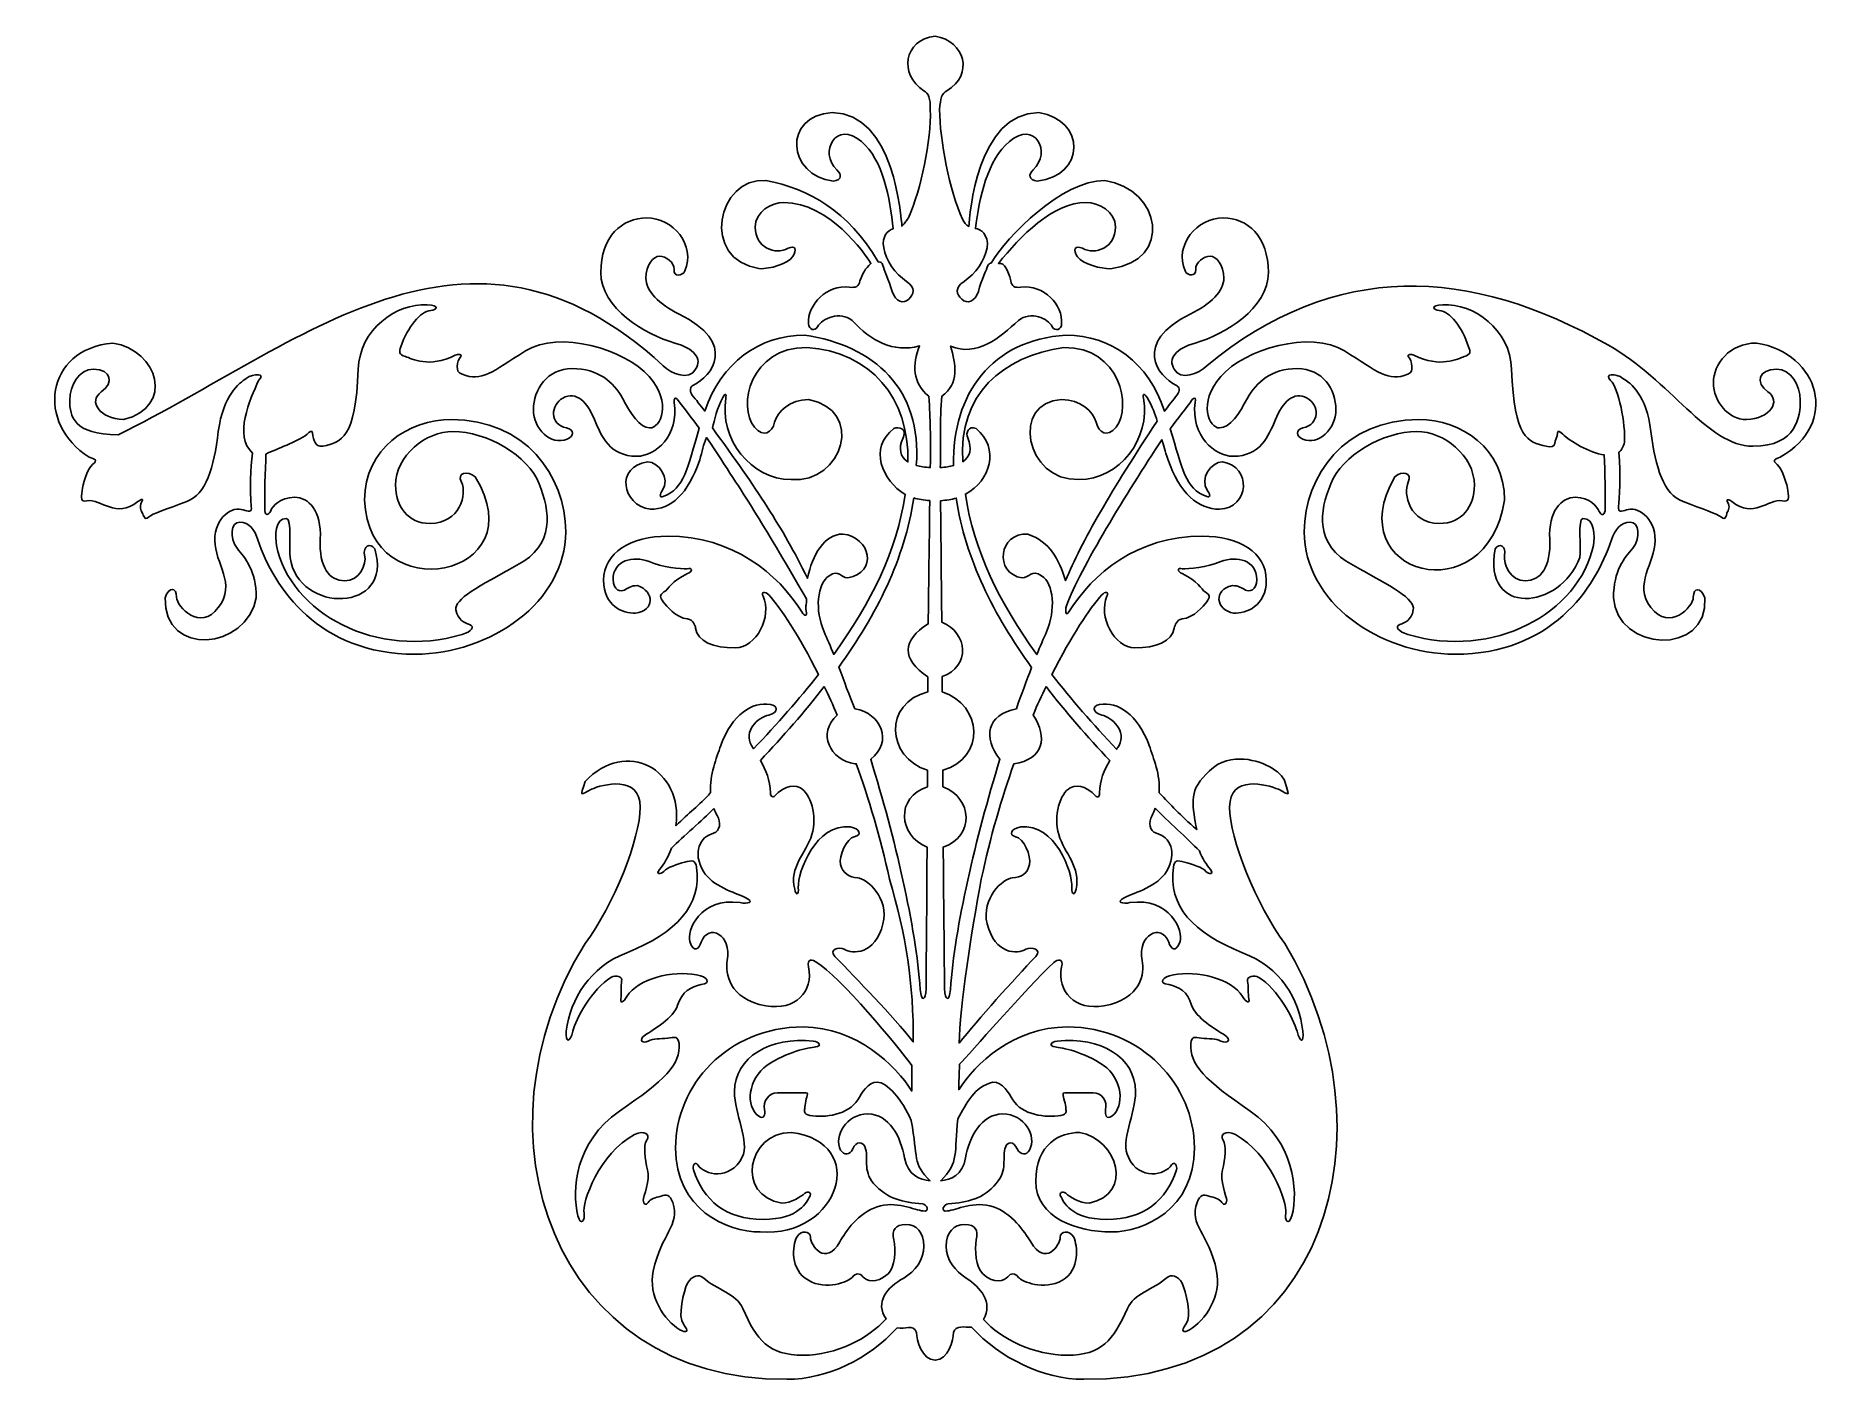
# Model space of a CAD drawing. Header units: centimetres. Extents: x -6 to 5.3, y 1.7 to 10.1.
import ezdxf

# ---------------------------------------------------------------- set-up
doc = ezdxf.new("R2010")
doc.units = ezdxf.units.CM
doc.header["$MEASUREMENT"] = 0
doc.layers.add('Layer 1', color=7, linetype='Continuous')

msp = doc.modelspace()

# ---------------------------------------------------------------- linework, layer by layer
at = {"layer": 'Layer 1', "color": 1}
for points, knots in [([(-0.37023, 10.14338), (-0.57196, 10.11891), (-0.60087, 9.90074), (-0.44299, 9.79859), (-0.44299, 9.79859), (-0.41129, 9.78083), (-0.40165, 9.75097), (-0.40165, 9.67953), (-0.40165, 9.67953), (-0.39715, 9.4877), (-0.45828, 9.17523), (-0.53973, 8.99658), (-0.53973, 8.99658), (-0.55672, 8.97065), (-0.55711, 8.96992), (-0.58107, 8.94366), (-0.58107, 8.94366), (-0.58558, 8.99264), (-0.62764, 9.66051), (-1.02177, 9.66051), (-1.02177, 9.66051), (-1.33625, 9.64309), (-1.30571, 9.26062), (-1.01267, 9.22809), (-1.01267, 9.22809), (-0.95834, 9.23697), (-0.95948, 9.26788), (-0.99118, 9.29919), (-0.99118, 9.29919), (-1.10887, 9.41078), (-0.99511, 9.61621), (-0.83656, 9.47779), (-0.83656, 9.47779), (-0.7013, 9.36666), (-0.65474, 9.11871), (-0.63647, 8.92712), (-0.63647, 8.92712), (-0.67044, 8.9192), (-0.70806, 8.87958), (-0.696, 8.80806), (-0.696, 8.80806), (-0.68243, 8.72779), (-0.6238, 8.64375), (-0.55131, 8.59474), (-0.55131, 8.59474), (-0.49247, 8.55449), (-0.50555, 8.51441), (-0.53725, 8.48312), (-0.53725, 8.48312), (-0.57343, 8.45183), (-0.6188, 8.46417), (-0.64143, 8.53107), (-0.64143, 8.53107), (-0.66405, 8.60254), (-0.69636, 8.67406), (-0.70096, 8.69644), (-0.70096, 8.69644), (-0.70581, 8.72062), (-0.71347, 8.71225), (-0.7299, 8.71794), (-0.7299, 8.71794), (-0.92351, 9.04376), (-1.16499, 9.17834), (-1.43931, 9.23222), (-1.43931, 9.23222), (-1.74374, 9.25533), (-1.85928, 8.73043), (-1.47569, 8.67494), (-1.47569, 8.67494), (-1.41689, 8.67494), (-1.30317, 8.702), (-1.27147, 8.75101), (-1.27147, 8.75101), (-1.23981, 8.79572), (-1.25349, 8.82612), (-1.29875, 8.80393), (-1.29875, 8.80393), (-1.38033, 8.75924), (-1.50629, 8.80846), (-1.50629, 8.93787), (-1.50629, 8.93787), (-1.50628, 9.03614), (-1.40289, 9.09414), (-1.32604, 9.09414), (-1.32604, 9.09414), (-1.03804, 9.09003), (-0.81573, 8.77524), (-0.77703, 8.70719), (-0.77703, 8.70719), (-0.81532, 8.6726), (-0.82403, 8.65229), (-0.84566, 8.59887), (-0.84566, 8.59887), (-0.85025, 8.56315), (-0.87256, 8.55393), (-0.91346, 8.55836), (-0.91346, 8.55836), (-1.05385, 8.57621), (-1.17592, 8.4518), (-1.17142, 8.32685), (-1.17142, 8.32685), (-1.16695, 8.29118), (-1.13163, 8.27742), (-1.11355, 8.30866), (-1.11355, 8.30866), (-1.08184, 8.3622), (-0.97225, 8.41098), (-0.89526, 8.34835), (-0.89526, 8.34835), (-0.77364, 8.21921), (-0.64018, 8.14383), (-0.46945, 8.18794), (-0.46945, 8.18794), (-0.51707, 8.06845), (-0.51454, 7.95534), (-0.41075, 7.87044), (-0.41075, 7.87044), (-0.40073, 7.71511), (-0.39979, 7.62858), (-0.40165, 7.42065), (-0.40165, 7.42065), (-0.43532, 7.42227), (-0.46513, 7.42708), (-0.49012, 7.43388), (-0.49012, 7.43388), (-0.45214, 7.91444), (-0.75466, 8.19217), (-1.19457, 8.25574), (-1.19457, 8.25574), (-1.48165, 8.25575), (-1.71966, 8.08384), (-1.82544, 7.77701), (-1.82544, 7.77701), (-1.85261, 7.81335), (-1.87974, 7.84751), (-1.90564, 7.87954), (-1.90564, 7.87954), (-1.92384, 7.90629), (-1.9143, 7.92928), (-1.90068, 7.93824), (-1.90068, 7.93824), (-1.77839, 7.99626), (-1.61603, 8.20596), (-1.9875, 8.38886), (-1.9875, 8.38886), (-2.11427, 8.45131), (-2.19586, 8.53591), (-2.19586, 8.61624), (-2.19586, 8.61624), (-2.19587, 8.69659), (-2.15074, 8.75514), (-2.10987, 8.75514), (-2.10987, 8.75514), (-2.07366, 8.75514), (-2.0136, 8.71453), (-2.01809, 8.66998), (-2.01809, 8.66998), (-2.02267, 8.62084), (-1.96468, 8.62965), (-1.95112, 8.66089), (-1.95112, 8.66089), (-1.87864, 8.82601), (-2.02786, 8.99575), (-2.1909, 8.99575), (-2.1909, 8.99575), (-2.34488, 8.99575), (-2.48111, 8.87937), (-2.48111, 8.65179), (-2.48111, 8.65179), (-2.48112, 8.42416), (-2.19963, 8.25962), (-2.01396, 8.20613), (-2.01396, 8.20613), (-1.89616, 8.17485), (-1.83715, 8.1077), (-1.88249, 8.04077), (-1.88249, 8.04077), (-1.92329, 7.96933), (-2.03688, 8.00958), (-2.08672, 8.06309), (-2.08672, 8.06309), (-3.32237, 9.19989), (-4.37792, 8.18991), (-5.5263, 7.62736), (-5.5263, 7.62736), (-5.80717, 7.62735), (-5.83222, 7.74581), (-5.83222, 7.84398), (-5.83222, 7.84398), (-5.83222, 7.94215), (-5.77309, 8.04077), (-5.68257, 8.04077), (-5.68257, 8.04077), (-5.56921, 8.04077), (-5.55145, 7.9557), (-5.63296, 7.89773), (-5.63296, 7.89773), (-5.71901, 7.83965), (-5.64185, 7.7277), (-5.4924, 7.72327), (-5.4924, 7.72327), (-5.16871, 7.80341), (-5.27205, 8.16083), (-5.5602, 8.20613), (-5.5602, 8.20613), (-5.9907, 8.16808), (-6.04447, 7.69472), (-5.70985, 7.4868), (-5.70985, 7.4868), (-5.67353, 7.47338), (-5.65128, 7.47003), (-5.68753, 7.43884), (-5.68753, 7.43884), (-5.72375, 7.40753), (-5.74996, 7.3129), (-5.7545, 7.27265), (-5.7545, 7.27265), (-5.759, 7.2281), (-5.7646, 7.20165), (-5.72391, 7.21064), (-5.72391, 7.21064), (-5.63331, 7.22408), (-5.54186, 7.09497), (-5.40145, 7.2065), (-5.40145, 7.2065), (-5.38342, 7.21992), (-5.36104, 7.22843), (-5.37913, 7.20154), (-5.37913, 7.20154), (-5.39269, 7.17481), (-5.38329, 7.14882), (-5.37416, 7.1354), (-5.37416, 7.1354), (-5.36507, 7.11763), (-5.36171, 7.08509), (-5.33448, 7.10729), (-5.33448, 7.10729), (-5.31179, 7.12972), (-5.22072, 7.15742), (-5.09387, 7.2065), (-5.09387, 7.2065), (-4.9716, 7.25116), (-4.92184, 7.41597), (-4.89461, 7.64803), (-4.89461, 7.64803), (-4.86288, 7.88011), (-4.76386, 7.95165), (-4.71849, 7.98289), (-4.71849, 7.98289), (-4.66868, 8.01851), (-4.59089, 8.01437), (-4.64077, 7.96966), (-4.64077, 7.96966), (-4.69548, 7.8494), (-4.7977, 7.62058), (-4.67881, 7.5116), (-4.67881, 7.5116), (-4.69424, 7.41309), (-4.69372, 7.28505), (-4.68625, 7.17509), (-4.68625, 7.17509), (-4.68175, 7.13488), (-4.70499, 7.14377), (-4.73668, 7.15276), (-4.73668, 7.15276), (-4.80465, 7.17949), (-4.91693, 7.10814), (-4.91693, 6.96094), (-4.91693, 6.96094), (-4.91693, 6.8136), (-4.77693, 6.68849), (-4.89461, 6.53678), (-4.89461, 6.53678), (-5.00784, 6.385), (-5.15754, 6.54029), (-5.15754, 6.60292), (-5.15754, 6.60292), (-5.15754, 6.66544), (-5.20754, 6.6702), (-5.2303, 6.59879), (-5.2303, 6.59879), (-5.23885, 6.21778), (-4.71504, 6.27303), (-4.65483, 6.59879), (-4.65483, 6.59879), (-4.65483, 6.77276), (-4.72648, 6.8488), (-4.77637, 6.91133), (-4.77637, 6.91133), (-4.82613, 6.97831), (-4.81703, 7.07669), (-4.75818, 7.07669), (-4.75818, 7.07669), (-4.69928, 7.07669), (-4.66382, 7.0275), (-4.64573, 6.96507), (-4.64573, 6.96507), (-4.54152, 6.65704), (-4.26036, 6.24243), (-3.65355, 6.24243), (-3.65355, 6.24243), (-3.17789, 6.24244), (-2.7027, 6.57289), (-2.7027, 7.01468), (-2.7027, 7.01468), (-2.7027, 7.37175), (-2.96087, 7.72327), (-3.42286, 7.72327), (-3.42286, 7.72327), (-3.69463, 7.72327), (-3.97105, 7.5414), (-3.97105, 7.2156), (-3.97105, 7.2156), (-3.94922, 6.51875), (-2.88066, 6.72281), (-3.27321, 7.36277), (-3.27321, 7.36277), (-3.32309, 7.40297), (-3.39175, 7.38965), (-3.36002, 7.32722), (-3.36002, 7.32722), (-3.32388, 7.25576), (-3.36814, 7.0676), (-3.55846, 7.0676), (-3.55846, 7.0676), (-3.69887, 7.0676), (-3.77592, 7.17514), (-3.77592, 7.30903), (-3.77592, 7.30903), (-3.77592, 7.49649), (-3.58587, 7.64803), (-3.41377, 7.64803), (-3.41377, 7.64803), (-3.20084, 7.64803), (-2.93766, 7.49662), (-2.86972, 7.31813), (-2.86972, 7.31813), (-2.80175, 7.14404), (-2.76573, 6.93338), (-3.01028, 6.80384), (-3.01028, 6.80384), (-3.25488, 6.67003), (-3.40462, 6.58965), (-3.39558, 6.52272), (-3.39558, 6.52272), (-3.38201, 6.4558), (-3.34126, 6.44263), (-3.30959, 6.42929), (-3.30959, 6.42929), (-3.27339, 6.41588), (-3.29611, 6.38513), (-3.35506, 6.36728), (-3.35506, 6.36728), (-3.89393, 6.20669), (-4.44144, 6.50101), (-4.5275, 6.92952), (-4.5275, 6.92952), (-4.53651, 6.98306), (-4.53707, 7.10347), (-4.46466, 7.09902), (-4.46466, 7.09902), (-4.42839, 7.09902), (-4.4506, 6.90697), (-4.44151, 6.85345), (-4.44151, 6.85345), (-4.39269, 6.49352), (-3.78306, 6.50256), (-3.90738, 6.90719), (-3.90738, 6.90719), (-3.93456, 6.94737), (-3.98477, 6.92555), (-3.97105, 6.86751), (-3.97105, 6.86751), (-3.95757, 6.80941), (-4.0024, 6.70628), (-4.09755, 6.70628), (-4.09755, 6.70628), (-4.19267, 6.70629), (-4.26038, 6.79074), (-4.25134, 6.96921), (-4.25134, 6.96921), (-4.24225, 7.14778), (-4.32367, 7.23296), (-4.41422, 7.23296), (-4.41422, 7.23296), (-4.50482, 7.23296), (-4.55481, 7.17458), (-4.56388, 7.1478), (-4.56388, 7.1478), (-4.57747, 7.11661), (-4.60026, 7.11661), (-4.60026, 7.1478), (-4.60026, 7.1478), (-4.60476, 7.24111), (-4.59812, 7.4031), (-4.59364, 7.50581), (-4.59364, 7.50581), (-4.52282, 7.54031), (-4.40104, 7.58076), (-4.33319, 7.63066), (-4.33319, 7.63066), (-4.31971, 7.64413), (-4.30095, 7.66118), (-4.30095, 7.63893), (-4.30095, 7.63893), (-4.28981, 7.59006), (-4.28985, 7.55262), (-4.23398, 7.5546), (-4.23398, 7.5546), (-4.11628, 7.58588), (-4.02967, 7.5989), (-4.01156, 8.04077), (-4.01156, 8.04077), (-4.00247, 8.29519), (-3.77139, 8.45653), (-3.57665, 8.44757), (-3.57665, 8.44757), (-3.49065, 8.44322), (-3.51813, 8.41554), (-3.55433, 8.41119), (-3.55433, 8.41119), (-3.62224, 8.40673), (-3.69841, 8.30804), (-3.74367, 8.18298), (-3.74367, 8.18298), (-3.75271, 8.15175), (-3.75836, 8.13444), (-3.71308, 8.12097), (-3.71308, 8.12097), (-3.67218, 8.10763), (-3.56722, 8.04534), (-3.39971, 8.13007), (-3.39971, 8.13007), (-3.3816, 8.13906), (-3.35062, 8.13444), (-3.36416, 8.12097), (-3.36416, 8.12097), (-3.37772, 8.10763), (-3.38648, 8.08569), (-3.38648, 8.05896), (-3.38648, 8.05896), (-3.38648, 8.03666), (-3.38676, 8.01823), (-3.35506, 8.00935), (-3.35506, 8.00935), (-3.23271, 7.96019), (-3.16936, 8.02261), (-2.95653, 8.15652), (-2.95653, 8.15652), (-2.74366, 8.29042), (-2.32632, 8.16578), (-2.17684, 7.99612), (-2.17684, 7.99612), (-2.0274, 7.82649), (-2.10468, 7.67035), (-2.17271, 7.67035), (-2.17271, 7.67035), (-2.23606, 7.67035), (-2.29044, 7.75977), (-2.34469, 7.85804), (-2.34469, 7.85804), (-2.39905, 7.96064), (-2.49832, 8.0449), (-2.66136, 8.0449), (-2.66136, 8.0449), (-2.81985, 8.04491), (-2.9061, 7.91186), (-2.9061, 7.78693), (-2.9061, 7.78693), (-2.9061, 7.6618), (-2.79782, 7.55904), (-2.6936, 7.59925), (-2.6936, 7.59925), (-2.64834, 7.61712), (-2.64793, 7.66136), (-2.69774, 7.67035), (-2.69774, 7.67035), (-2.80645, 7.69265), (-2.79785, 7.81792), (-2.72089, 7.85804), (-2.72089, 7.85804), (-2.63476, 7.90712), (-2.56606, 7.83043), (-2.5208, 7.72327), (-2.5208, 7.72327), (-2.47552, 7.61621), (-2.42584, 7.49176), (-2.25373, 7.49176), (-2.25373, 7.49176), (-2.13589, 7.49176), (-1.98644, 7.62185), (-2.01809, 7.83158), (-2.01809, 7.83158), (-2.0181, 7.85401), (-2.0147, 7.87125), (-1.99659, 7.84895), (-1.99659, 7.84895), (-1.95484, 7.79326), (-1.90673, 7.73135), (-1.85934, 7.66953), (-1.85934, 7.66953), (-1.93539, 7.41299), (-1.95351, 7.28882), (-2.08672, 7.2371), (-2.08672, 7.2371), (-2.11388, 7.22821), (-2.10968, 7.25083), (-2.09168, 7.27761), (-2.09168, 7.27761), (-2.0418, 7.349), (-2.11344, 7.4562), (-2.18594, 7.4562), (-2.18594, 7.4562), (-2.38851, 7.42847), (-2.35215, 7.18476), (-2.16775, 7.1569), (-2.16775, 7.1569), (-2.04091, 7.1569), (-1.92935, 7.25079), (-1.85686, 7.46943), (-1.85686, 7.46943), (-1.83999, 7.51936), (-1.83685, 7.56752), (-1.81304, 7.60999), (-1.81304, 7.60999), (-1.55304, 7.21629), (-1.48754, 7.11472), (-1.183, 6.59135), (-1.183, 6.59135), (-1.17982, 6.54387), (-1.19361, 6.5634), (-1.18548, 6.51445), (-1.18548, 6.51445), (-1.1763, 6.48325), (-1.1946, 6.47831), (-1.21276, 6.50949), (-1.21276, 6.50949), (-1.36218, 6.75058), (-1.64725, 6.9874), (-2.05943, 6.9874), (-2.05943, 6.9874), (-2.29045, 6.9874), (-2.46292, 6.88082), (-2.46292, 6.71124), (-2.46292, 6.71124), (-2.46293, 6.54159), (-2.33982, 6.50122), (-2.26283, 6.50122), (-2.26283, 6.50122), (-2.13713, 6.51716), (-2.14301, 6.63899), (-2.2496, 6.67568), (-2.2496, 6.67568), (-2.29043, 6.67569), (-2.3088, 6.66104), (-2.33146, 6.64757), (-2.33146, 6.64757), (-2.35407, 6.63429), (-2.40339, 6.64311), (-2.40339, 6.71454), (-2.40339, 6.71454), (-2.4034, 6.8351), (-2.27648, 6.86712), (-2.17684, 6.82699), (-2.17684, 6.82699), (-2.09526, 6.79125), (-1.97331, 6.77791), (-1.93706, 6.78234), (-1.93706, 6.78234), (-1.90083, 6.79131), (-1.90118, 6.76439), (-1.93293, 6.75093), (-1.93293, 6.75093), (-2.0371, 6.70623), (-2.05088, 6.65299), (-2.08258, 6.63517), (-2.08258, 6.63517), (-2.10974, 6.61725), (-2.10927, 6.60357), (-2.08672, 6.57233), (-2.08672, 6.57233), (-2.06402, 6.54548), (-2.00997, 6.47378), (-1.93293, 6.46484), (-1.93293, 6.46484), (-1.89669, 6.46032), (-1.88699, 6.42481), (-1.88249, 6.40697), (-1.88249, 6.40697), (-1.87343, 6.32215), (-1.76943, 6.28212), (-1.63362, 6.28212), (-1.63362, 6.28212), (-1.49774, 6.28213), (-1.3986, 6.48293), (-1.4575, 6.60788), (-1.4575, 6.60788), (-1.47103, 6.63926), (-1.44375, 6.63939), (-1.42112, 6.61698), (-1.42112, 6.61698), (-1.34455, 6.53184), (-1.22994, 6.35863), (-1.10776, 6.11427), (-1.10776, 6.11427), (-1.2297, 5.95893), (-1.36721, 5.80293), (-1.51704, 5.64546), (-1.51704, 5.64546), (-1.52102, 5.65227), (-1.52562, 5.65929), (-1.52944, 5.66613), (-1.52944, 5.66613), (-1.58376, 5.75533), (-1.48915, 5.84544), (-1.42112, 5.85878), (-1.42112, 5.85878), (-1.35777, 5.87217), (-1.36139, 5.9204), (-1.4112, 5.92493), (-1.4112, 5.92493), (-1.52448, 5.94727), (-1.65218, 5.86247), (-1.72457, 5.66613), (-1.72457, 5.66613), (-1.75019, 5.58716), (-1.79561, 5.48321), (-1.78823, 5.3693), (-1.78823, 5.3693), (-1.86277, 5.28291), (-1.92449, 5.24466), (-2.00651, 5.16012), (-2.00651, 5.16012), (-1.96092, 5.51541), (-2.31883, 5.71604), (-2.58033, 5.43876), (-2.58033, 5.43876), (-2.61208, 5.33604), (-2.61236, 5.35425), (-2.53982, 5.38997), (-2.53982, 5.38997), (-2.47191, 5.4212), (-2.23224, 5.48368), (-2.23224, 5.27835), (-2.23224, 5.27835), (-2.23225, 5.07747), (-2.39915, 4.66148), (-2.58033, 4.41598), (-2.58033, 4.41598), (-3.32631, 3.2146), (-2.77519, 1.65654), (-1.30785, 1.66679), (-1.30785, 1.66679), (-1.04973, 1.6668), (-0.79196, 1.79454), (-0.61084, 1.99091), (-0.61084, 1.99091), (-0.56082, 1.98186), (-0.51047, 2.01828), (-0.48847, 1.96197), (-0.48847, 1.96197), (-0.48846, 1.91732), (-0.45631, 1.78751), (-0.37023, 1.78751), (-0.37023, 1.78751), (-0.28877, 1.78752), (-0.25613, 1.91731), (-0.25613, 1.96197), (-0.25613, 1.96197), (-0.24056, 2.01089), (-0.18386, 1.994), (-0.1412, 1.99504), (-0.1412, 1.99504), (0.03999, 1.79965), (0.30991, 1.66679), (0.56738, 1.66679), (0.56738, 1.66679), (2.1156, 1.65697), (2.53871, 3.24104), (1.83573, 4.41598), (1.83573, 4.41598), (1.65449, 4.66147), (1.48681, 5.07748), (1.48681, 5.27835), (1.48681, 5.27835), (1.4868, 5.48367), (1.7219, 5.42121), (1.79439, 5.38997), (1.79439, 5.38997), (1.86685, 5.35425), (1.86743, 5.33605), (1.83573, 5.43876), (1.83573, 5.43876), (1.81593, 5.50289), (1.68655, 5.57956), (1.55461, 5.58097), (1.55461, 5.58097), (1.47544, 5.58181), (1.39488, 5.55455), (1.33716, 5.48258), (1.33716, 5.48258), (1.22312, 5.37681), (1.25548, 5.27495), (1.27928, 5.13614), (1.27928, 5.13614), (1.17156, 5.22901), (1.11733, 5.29133), (1.04198, 5.36848), (1.04198, 5.36848), (1.05123, 5.48269), (1.00568, 5.58699), (0.97997, 5.66613), (0.97997, 5.66613), (0.90752, 5.86246), (0.77986, 5.94726), (0.6666, 5.92493), (0.6666, 5.92493), (0.62132, 5.92041), (0.61721, 5.87217), (0.68066, 5.85878), (0.68066, 5.85878), (0.74403, 5.84544), (0.83886, 5.75534), (0.78897, 5.66613), (0.78897, 5.66613), (0.7843, 5.65844), (0.77892, 5.65064), (0.77409, 5.64298), (0.77409, 5.64298), (0.62459, 5.80129), (0.48755, 5.95811), (0.36564, 6.11427), (0.36564, 6.11427), (0.48842, 6.35865), (0.60406, 6.53182), (0.68066, 6.61698), (0.68066, 6.61698), (0.69872, 6.63939), (0.73024, 6.63925), (0.71208, 6.60788), (0.71208, 6.60788), (0.65772, 6.48294), (0.7577, 6.28212), (0.88902, 6.28212), (0.88902, 6.28212), (1.02043, 6.28213), (1.12422, 6.32214), (1.13789, 6.40697), (1.13789, 6.40697), (1.14246, 6.42485), (1.15134, 6.46031), (1.1875, 6.46484), (1.1875, 6.46484), (1.2645, 6.47376), (1.31951, 6.54547), (1.34212, 6.57233), (1.34212, 6.57233), (1.36471, 6.60358), (1.36469, 6.61727), (1.33302, 6.63517), (1.33302, 6.63517), (1.30584, 6.653), (1.28717, 6.70624), (1.1875, 6.75093), (1.1875, 6.75093), (1.15579, 6.7644), (1.1558, 6.79133), (1.1875, 6.78234), (1.1875, 6.78234), (1.22382, 6.77792), (1.34624, 6.79125), (1.43224, 6.82699), (1.43224, 6.82699), (1.53187, 6.86712), (1.65879, 6.8351), (1.65879, 6.71454), (1.65879, 6.71454), (1.65878, 6.64314), (1.60954, 6.63428), (1.58686, 6.64757), (1.58686, 6.64757), (1.56417, 6.66102), (1.54489, 6.67568), (1.50418, 6.67568), (1.50418, 6.67568), (1.38239, 6.65215), (1.39748, 6.52031), (1.51327, 6.50122), (1.51327, 6.50122), (1.59022, 6.50123), (1.71832, 6.5416), (1.71832, 6.71124), (1.71832, 6.71124), (1.71831, 6.88083), (1.54582, 6.9874), (1.31483, 6.9874), (1.31483, 6.9874), (0.90269, 6.9874), (0.6218, 6.75057), (0.4723, 6.50949), (0.4723, 6.50949), (0.45424, 6.47832), (0.44752, 6.51629), (0.45659, 6.54753), (0.45659, 6.54753), (0.54664, 6.78945), (0.83855, 7.26073), (1.05934, 7.59594), (1.05934, 7.59594), (1.06857, 7.56203), (1.07985, 7.52322), (1.09738, 7.4744), (1.09738, 7.4744), (1.16991, 7.25575), (1.29181, 7.1569), (1.42315, 7.1569), (1.42315, 7.1569), (1.61383, 7.16667), (1.62827, 7.42677), (1.44134, 7.4562), (1.44134, 7.4562), (1.36878, 7.4562), (1.29636, 7.349), (1.34625, 7.27761), (1.34625, 7.27761), (1.36433, 7.25083), (1.36924, 7.22821), (1.34212, 7.2371), (1.34212, 7.2371), (1.20548, 7.28856), (1.18974, 7.41143), (1.11226, 7.66539), (1.11226, 7.66539), (1.16054, 7.72876), (1.20848, 7.79201), (1.25117, 7.84895), (1.25117, 7.84895), (1.26927, 7.87124), (1.2739, 7.85401), (1.26936, 7.83158), (1.26936, 7.83158), (1.24225, 7.62185), (1.39136, 7.49176), (1.50914, 7.49176), (1.50914, 7.49176), (1.68126, 7.49176), (1.73081, 7.61621), (1.7762, 7.72327), (1.7762, 7.72327), (1.82143, 7.83042), (1.89018, 7.90713), (1.97629, 7.85804), (1.97629, 7.85804), (2.05321, 7.81792), (2.05759, 7.69265), (1.94901, 7.67035), (1.94901, 7.67035), (1.90363, 7.66136), (1.90364, 7.61712), (1.94901, 7.59925), (1.94901, 7.59925), (2.04853, 7.55904), (2.15737, 7.6618), (2.15737, 7.78693), (2.15737, 7.78693), (2.15736, 7.91186), (2.07577, 8.0449), (1.91263, 8.0449), (1.91263, 8.0449), (1.7541, 8.04491), (1.65439, 7.96064), (1.60009, 7.85804), (1.60009, 7.85804), (1.54575, 7.75976), (1.49109, 7.67035), (1.42315, 7.67035), (1.42315, 7.67035), (1.35979, 7.67035), (1.28274, 7.82649), (1.43224, 7.99612), (1.43224, 7.99612), (1.57719, 8.16578), (1.99909, 8.29041), (2.21194, 8.15652), (2.21194, 8.15652), (2.42483, 8.02261), (2.48819, 7.96019), (2.61046, 8.00935), (2.61046, 8.00935), (2.63765, 8.01824), (2.63692, 8.03666), (2.63692, 8.05896), (2.63692, 8.05896), (2.6369, 8.08569), (2.62813, 8.10763), (2.6146, 8.12097), (2.6146, 8.12097), (2.60549, 8.13444), (2.63659, 8.13905), (2.65015, 8.13007), (2.65015, 8.13007), (2.81769, 8.04534), (2.92699, 8.10763), (2.96765, 8.12097), (2.96765, 8.12097), (3.00853, 8.13444), (3.0086, 8.15174), (2.99494, 8.18298), (2.99494, 8.18298), (2.95418, 8.30804), (2.87759, 8.40673), (2.80973, 8.41119), (2.80973, 8.41119), (2.77345, 8.41554), (2.74608, 8.44321), (2.83205, 8.44757), (2.83205, 8.44757), (3.02683, 8.45653), (3.25704, 8.29518), (3.26613, 8.04077), (3.26613, 8.04077), (3.28423, 7.5989), (3.36666, 7.58589), (3.48442, 7.5546), (3.48442, 7.5546), (3.51152, 7.55011), (3.53816, 7.54966), (3.53816, 7.57196), (3.53816, 7.57196), (3.53817, 7.58986), (3.55635, 7.61666), (3.55635, 7.63893), (3.55635, 7.63893), (3.55636, 7.66118), (3.57509, 7.64413), (3.5886, 7.63066), (3.5886, 7.63066), (3.6357, 7.58848), (3.75552, 7.51288), (3.8507, 7.50003), (3.8507, 7.50003), (3.85523, 7.39735), (3.86021, 7.24154), (3.85566, 7.1478), (3.85566, 7.1478), (3.85115, 7.11661), (3.83297, 7.11691), (3.81928, 7.14367), (3.81928, 7.14367), (3.80588, 7.17488), (3.76012, 7.23296), (3.66962, 7.23296), (3.66962, 7.23296), (3.57903, 7.23296), (3.4977, 7.14335), (3.50674, 6.96921), (3.50674, 6.96921), (3.51584, 6.79074), (3.44813, 6.70628), (3.35295, 6.70628), (3.35295, 6.70628), (3.25794, 6.70629), (3.2125, 6.80941), (3.22149, 6.86751), (3.22149, 6.86751), (3.23511, 6.92555), (3.18993, 6.94737), (3.16278, 6.90719), (3.16278, 6.90719), (3.08033, 6.48036), (3.57199, 6.5175), (3.69691, 6.85345), (3.69691, 6.85345), (3.70591, 6.90697), (3.68343, 7.09902), (3.7151, 7.09902), (3.7151, 7.09902), (3.79207, 7.10347), (3.79189, 6.98306), (3.7829, 6.92952), (3.7829, 6.92952), (3.69231, 6.50101), (3.14944, 6.20668), (2.61046, 6.36728), (2.61046, 6.36728), (2.55155, 6.38514), (2.5283, 6.41587), (2.56003, 6.42929), (2.56003, 6.42929), (2.59623, 6.44264), (2.6324, 6.45579), (2.64602, 6.52272), (2.64602, 6.52272), (2.65954, 6.58966), (2.5103, 6.67003), (2.26568, 6.80384), (2.26568, 6.80384), (2.02105, 6.93339), (2.05263, 7.14404), (2.12512, 7.31813), (2.12512, 7.31813), (2.19303, 7.49662), (2.45622, 7.64803), (2.66917, 7.64803), (2.66917, 7.64803), (2.83671, 7.64803), (3.03132, 7.49649), (3.03132, 7.30903), (3.03132, 7.30903), (3.03133, 7.17514), (2.95461, 7.0676), (2.80973, 7.0676), (2.80973, 7.0676), (2.62402, 7.0676), (2.5783, 7.25576), (2.6146, 7.32722), (2.6146, 7.32722), (2.64181, 7.38965), (2.57395, 7.40297), (2.52861, 7.36277), (2.52861, 7.36277), (2.1723, 6.74126), (3.11068, 6.49302), (3.22149, 7.2156), (3.22149, 7.2156), (3.2215, 7.5414), (2.95004, 7.72327), (2.67826, 7.72327), (2.67826, 7.72327), (2.21634, 7.72327), (1.9581, 7.37175), (1.9581, 7.01468), (1.9581, 7.01468), (1.95809, 6.57289), (2.42884, 6.24243), (2.90895, 6.24243), (2.90895, 6.24243), (3.51583, 6.24244), (3.79196, 6.65256), (3.89617, 6.96507), (3.89617, 6.96507), (3.91881, 7.0275), (3.95465, 7.07669), (4.01358, 7.07669), (4.01358, 7.07669), (4.07249, 7.07669), (4.08161, 6.97831), (4.03177, 6.91133), (4.03177, 6.91133), (3.97753, 6.8488), (3.9094, 6.77275), (3.9094, 6.59879), (3.9094, 6.59879), (3.9271, 6.26225), (4.5095, 6.22363), (4.48487, 6.59879), (4.48487, 6.59879), (4.4623, 6.66578), (4.41294, 6.66543), (4.41294, 6.60292), (4.41294, 6.60292), (4.41295, 6.5403), (4.26277, 6.38499), (4.14505, 6.53678), (4.14505, 6.53678), (4.03175, 6.6885), (4.17233, 6.8136), (4.17233, 6.96094), (4.17233, 6.96094), (4.17234, 7.10814), (4.05465, 7.17949), (3.99126, 7.15276), (3.99126, 7.15276), (3.9596, 7.14377), (3.93713, 7.13488), (3.94165, 7.17509), (3.94165, 7.17509), (3.94618, 7.21977), (3.95687, 7.37469), (3.9433, 7.51739), (3.9433, 7.51739), (3.96026, 7.53058), (3.97225, 7.5512), (3.97803, 7.58106), (3.97803, 7.58106), (3.98703, 7.68819), (3.9411, 7.92946), (3.89121, 7.96966), (3.89121, 7.96966), (3.84594, 8.01437), (3.92349, 8.01851), (3.96893, 7.98289), (3.96893, 7.98289), (4.01865, 7.95165), (4.11779, 7.88011), (4.14505, 7.64803), (4.14505, 7.64803), (4.17673, 7.41597), (4.22243, 7.25116), (4.34927, 7.2065), (4.34927, 7.2065), (4.47156, 7.15742), (4.56273, 7.12972), (4.58988, 7.10729), (4.58988, 7.10729), (4.61709, 7.08509), (4.62086, 7.11763), (4.62543, 7.1354), (4.62543, 7.1354), (4.63454, 7.14882), (4.64762, 7.17481), (4.62957, 7.20154), (4.62957, 7.20154), (4.61596, 7.22397), (4.63874, 7.21992), (4.65685, 7.2065), (4.65685, 7.2065), (4.7928, 7.09497), (4.88364, 7.22408), (4.97435, 7.21064), (4.97435, 7.21064), (5.01949, 7.20165), (5.01448, 7.2281), (5.0099, 7.27265), (5.0099, 7.27265), (5.00555, 7.3129), (4.97471, 7.40753), (4.94293, 7.43884), (4.94293, 7.43884), (4.90669, 7.47003), (4.9294, 7.47338), (4.96112, 7.4868), (4.96112, 7.4868), (5.33799, 7.69495), (5.21102, 8.14184), (4.81147, 8.20613), (4.81147, 8.20613), (4.63934, 8.20614), (4.53944, 8.07173), (4.53944, 7.95561), (4.53944, 7.95561), (4.53945, 7.83513), (4.63454, 7.72327), (4.7478, 7.72327), (4.7478, 7.72327), (4.89726, 7.7277), (4.96948, 7.84048), (4.8834, 7.89856), (4.8834, 7.89856), (4.80188, 7.95652), (4.82469, 8.04077), (4.93797, 8.04077), (4.93797, 8.04077), (5.02853, 8.04077), (5.08763, 7.94216), (5.08763, 7.84398), (5.08763, 7.84398), (5.08763, 7.74581), (5.06913, 7.5546), (4.78832, 7.5546), (4.78832, 7.5546), (4.50301, 7.55459), (4.26754, 7.97338), (3.87798, 8.19208), (3.87798, 8.19208), (3.00207, 8.691), (2.1532, 8.72991), (1.34212, 8.06309), (1.34212, 8.06309), (1.29222, 8.00958), (1.17861, 7.96933), (1.13789, 8.04077), (1.13789, 8.04077), (1.09254, 8.1077), (1.15161, 8.17484), (1.26936, 8.20613), (1.26936, 8.20613), (1.45499, 8.25962), (1.73155, 8.42416), (1.73155, 8.65179), (1.73155, 8.65179), (1.73154, 8.87937), (1.6003, 8.99575), (1.4463, 8.99575), (1.4463, 8.99575), (1.28325, 8.99575), (1.13403, 8.82601), (1.20652, 8.66089), (1.20652, 8.66089), (1.2201, 8.62965), (1.27796, 8.62167), (1.27349, 8.67081), (1.27349, 8.67081), (1.26894, 8.71536), (1.32442, 8.75514), (1.36527, 8.75514), (1.36527, 8.75514), (1.40148, 8.75514), (1.45043, 8.69659), (1.45043, 8.61624), (1.45043, 8.61624), (1.45042, 8.53591), (1.36928, 8.45131), (1.23794, 8.38886), (1.23794, 8.38886), (0.87111, 8.20597), (1.0334, 7.99626), (1.15112, 7.93824), (1.15112, 7.93824), (1.16928, 7.92928), (1.17877, 7.9063), (1.15608, 7.87954), (1.15608, 7.87954), (1.12999, 7.84726), (1.10315, 7.81282), (1.07588, 7.77619), (1.07588, 7.77619), (0.97472, 8.08345), (0.74135, 8.25574), (0.45411, 8.25574), (0.45411, 8.25574), (-0.01002, 8.22805), (-0.26536, 7.88665), (-0.2553, 7.43305), (-0.2553, 7.43305), (-0.27894, 7.42699), (-0.30741, 7.42217), (-0.33881, 7.42065), (-0.33881, 7.42065), (-0.33618, 7.54861), (-0.34288, 7.72492), (-0.32972, 7.87044), (-0.32972, 7.87044), (-0.21755, 7.94961), (-0.2407, 8.07278), (-0.27432, 8.18712), (-0.27432, 8.18712), (-0.10807, 8.11481), (0.03627, 8.24102), (0.1548, 8.34835), (0.1548, 8.34835), (0.23179, 8.41098), (0.34092, 8.3622), (0.36812, 8.30866), (0.36812, 8.30866), (0.38628, 8.27742), (0.42682, 8.29118), (0.42682, 8.32685), (0.42682, 8.32685), (0.43589, 8.44738), (0.31384, 8.57621), (0.16886, 8.55836), (0.16886, 8.55836), (0.13266, 8.55393), (0.11054, 8.56315), (0.10602, 8.59887), (0.10602, 8.59887), (0.08739, 8.66868), (0.06901, 8.7124), (0.0283, 8.70884), (0.0283, 8.70884), (0.16416, 8.87845), (0.37317, 9.09414), (0.58144, 9.09414), (0.58144, 9.09414), (0.6584, 9.09414), (0.76665, 9.03615), (0.76665, 8.93787), (0.76665, 8.93787), (0.76665, 8.80846), (0.63993, 8.75924), (0.55829, 8.80393), (0.55829, 8.80393), (0.513, 8.82612), (0.49437, 8.79572), (0.52604, 8.75101), (0.52604, 8.75101), (0.56234, 8.702), (0.67635, 8.67494), (0.73523, 8.67494), (0.73523, 8.67494), (1.13291, 8.72636), (1.05638, 9.17755), (0.69885, 9.23222), (0.69885, 9.23222), (0.42793, 9.23225), (0.08278, 8.88072), (-0.01801, 8.7105), (-0.01801, 8.7105), (-0.02577, 8.71078), (-0.03228, 8.70284), (-0.0395, 8.69644), (-0.0395, 8.69644), (-0.04402, 8.67406), (-0.08005, 8.60257), (-0.09821, 8.53107), (-0.09821, 8.53107), (-0.12078, 8.46419), (-0.17069, 8.45183), (-0.20239, 8.48312), (-0.20239, 8.48312), (-0.2387, 8.51441), (-0.24803, 8.55449), (-0.18916, 8.59474), (-0.18916, 8.59474), (-0.11668, 8.64372), (-0.05717, 8.72779), (-0.04364, 8.80806), (-0.04364, 8.80806), (-0.03002, 8.88846), (-0.0855, 8.92878), (-0.11722, 8.92878), (-0.11722, 8.92878), (-0.09465, 9.12069), (-0.03897, 9.3662), (0.09692, 9.47779), (0.09692, 9.47779), (0.25534, 9.61621), (0.36885, 9.41078), (0.24658, 9.29919), (0.24658, 9.29919), (0.21475, 9.26788), (0.21868, 9.23697), (0.27304, 9.22809), (0.27304, 9.22809), (0.5782, 9.26051), (0.58084, 9.6148), (0.28213, 9.66051), (0.28213, 9.66051), (-0.10549, 9.66052), (-0.15618, 9.00986), (-0.15774, 8.94201), (-0.15774, 8.94201), (-0.17538, 8.95213), (-0.19027, 8.96649), (-0.19825, 8.98748), (-0.19825, 8.98748), (-0.27983, 9.16613), (-0.34295, 9.48767), (-0.34295, 9.67953), (-0.34295, 9.67953), (-0.33839, 9.75095), (-0.32917, 9.78083), (-0.29747, 9.79859), (-0.29747, 9.79859), (-0.12576, 9.90144), (-0.18257, 10.10913), (-0.37023, 10.14338)], [0, 0, 0, 0, 0.00295858, 0.00295858, 0.00295858, 0.00295858, 0.00591716, 0.00591716, 0.00591716, 0.00591716, 0.00887574, 0.00887574, 0.00887574, 0.00887574, 0.01183432, 0.01183432, 0.01183432, 0.01183432, 0.0147929, 0.0147929, 0.0147929, 0.0147929, 0.01775148, 0.01775148, 0.01775148, 0.01775148, 0.02071006, 0.02071006, 0.02071006, 0.02071006, 0.02366864, 0.02366864, 0.02366864, 0.02366864, 0.02662722, 0.02662722, 0.02662722, 0.02662722, 0.0295858, 0.0295858, 0.0295858, 0.0295858, 0.03254438, 0.03254438, 0.03254438, 0.03254438, 0.03550296, 0.03550296, 0.03550296, 0.03550296, 0.03846154, 0.03846154, 0.03846154, 0.03846154, 0.04142012, 0.04142012, 0.04142012, 0.04142012, 0.0443787, 0.0443787, 0.0443787, 0.0443787, 0.04733728, 0.04733728, 0.04733728, 0.04733728, 0.05029586, 0.05029586, 0.05029586, 0.05029586, 0.05325444, 0.05325444, 0.05325444, 0.05325444, 0.05621302, 0.05621302, 0.05621302, 0.05621302, 0.0591716, 0.0591716, 0.0591716, 0.0591716, 0.06213018, 0.06213018, 0.06213018, 0.06213018, 0.06508876, 0.06508876, 0.06508876, 0.06508876, 0.06804734, 0.06804734, 0.06804734, 0.06804734, 0.07100592, 0.07100592, 0.07100592, 0.07100592, 0.0739645, 0.0739645, 0.0739645, 0.0739645, 0.07692308, 0.07692308, 0.07692308, 0.07692308, 0.07988166, 0.07988166, 0.07988166, 0.07988166, 0.08284024, 0.08284024, 0.08284024, 0.08284024, 0.08579882, 0.08579882, 0.08579882, 0.08579882, 0.0887574, 0.0887574, 0.0887574, 0.0887574, 0.09171598, 0.09171598, 0.09171598, 0.09171598, 0.09467456, 0.09467456, 0.09467456, 0.09467456, 0.09763314, 0.09763314, 0.09763314, 0.09763314, 0.10059172, 0.10059172, 0.10059172, 0.10059172, 0.1035503, 0.1035503, 0.1035503, 0.1035503, 0.10650888, 0.10650888, 0.10650888, 0.10650888, 0.10946746, 0.10946746, 0.10946746, 0.10946746, 0.11242604, 0.11242604, 0.11242604, 0.11242604, 0.11538462, 0.11538462, 0.11538462, 0.11538462, 0.1183432, 0.1183432, 0.1183432, 0.1183432, 0.12130178, 0.12130178, 0.12130178, 0.12130178, 0.12426036, 0.12426036, 0.12426036, 0.12426036, 0.12721893, 0.12721893, 0.12721893, 0.12721893, 0.13017751, 0.13017751, 0.13017751, 0.13017751, 0.13313609, 0.13313609, 0.13313609, 0.13313609, 0.13609467, 0.13609467, 0.13609467, 0.13609467, 0.13905325, 0.13905325, 0.13905325, 0.13905325, 0.14201183, 0.14201183, 0.14201183, 0.14201183, 0.14497041, 0.14497041, 0.14497041, 0.14497041, 0.14792899, 0.14792899, 0.14792899, 0.14792899, 0.15088757, 0.15088757, 0.15088757, 0.15088757, 0.15384615, 0.15384615, 0.15384615, 0.15384615, 0.15680473, 0.15680473, 0.15680473, 0.15680473, 0.15976331, 0.15976331, 0.15976331, 0.15976331, 0.16272189, 0.16272189, 0.16272189, 0.16272189, 0.16568047, 0.16568047, 0.16568047, 0.16568047, 0.16863905, 0.16863905, 0.16863905, 0.16863905, 0.17159763, 0.17159763, 0.17159763, 0.17159763, 0.17455621, 0.17455621, 0.17455621, 0.17455621, 0.17751479, 0.17751479, 0.17751479, 0.17751479, 0.18047337, 0.18047337, 0.18047337, 0.18047337, 0.18343195, 0.18343195, 0.18343195, 0.18343195, 0.18639053, 0.18639053, 0.18639053, 0.18639053, 0.18934911, 0.18934911, 0.18934911, 0.18934911, 0.19230769, 0.19230769, 0.19230769, 0.19230769, 0.19526627, 0.19526627, 0.19526627, 0.19526627, 0.19822485, 0.19822485, 0.19822485, 0.19822485, 0.20118343, 0.20118343, 0.20118343, 0.20118343, 0.20414201, 0.20414201, 0.20414201, 0.20414201, 0.20710059, 0.20710059, 0.20710059, 0.20710059, 0.21005917, 0.21005917, 0.21005917, 0.21005917, 0.21301775, 0.21301775, 0.21301775, 0.21301775, 0.21597633, 0.21597633, 0.21597633, 0.21597633, 0.21893491, 0.21893491, 0.21893491, 0.21893491, 0.22189349, 0.22189349, 0.22189349, 0.22189349, 0.22485207, 0.22485207, 0.22485207, 0.22485207, 0.22781065, 0.22781065, 0.22781065, 0.22781065, 0.23076923, 0.23076923, 0.23076923, 0.23076923, 0.23372781, 0.23372781, 0.23372781, 0.23372781, 0.23668639, 0.23668639, 0.23668639, 0.23668639, 0.23964497, 0.23964497, 0.23964497, 0.23964497, 0.24260355, 0.24260355, 0.24260355, 0.24260355, 0.24556213, 0.24556213, 0.24556213, 0.24556213, 0.24852071, 0.24852071, 0.24852071, 0.24852071, 0.25147929, 0.25147929, 0.25147929, 0.25147929, 0.25443787, 0.25443787, 0.25443787, 0.25443787, 0.25739645, 0.25739645, 0.25739645, 0.25739645, 0.26035503, 0.26035503, 0.26035503, 0.26035503, 0.26331361, 0.26331361, 0.26331361, 0.26331361, 0.26627219, 0.26627219, 0.26627219, 0.26627219, 0.26923077, 0.26923077, 0.26923077, 0.26923077, 0.27218935, 0.27218935, 0.27218935, 0.27218935, 0.27514793, 0.27514793, 0.27514793, 0.27514793, 0.27810651, 0.27810651, 0.27810651, 0.27810651, 0.28106509, 0.28106509, 0.28106509, 0.28106509, 0.28402367, 0.28402367, 0.28402367, 0.28402367, 0.28698225, 0.28698225, 0.28698225, 0.28698225, 0.28994083, 0.28994083, 0.28994083, 0.28994083, 0.29289941, 0.29289941, 0.29289941, 0.29289941, 0.29585799, 0.29585799, 0.29585799, 0.29585799, 0.29881657, 0.29881657, 0.29881657, 0.29881657, 0.30177515, 0.30177515, 0.30177515, 0.30177515, 0.30473373, 0.30473373, 0.30473373, 0.30473373, 0.30769231, 0.30769231, 0.30769231, 0.30769231, 0.31065089, 0.31065089, 0.31065089, 0.31065089, 0.31360947, 0.31360947, 0.31360947, 0.31360947, 0.31656805, 0.31656805, 0.31656805, 0.31656805, 0.31952663, 0.31952663, 0.31952663, 0.31952663, 0.32248521, 0.32248521, 0.32248521, 0.32248521, 0.32544379, 0.32544379, 0.32544379, 0.32544379, 0.32840237, 0.32840237, 0.32840237, 0.32840237, 0.33136095, 0.33136095, 0.33136095, 0.33136095, 0.33431953, 0.33431953, 0.33431953, 0.33431953, 0.33727811, 0.33727811, 0.33727811, 0.33727811, 0.34023669, 0.34023669, 0.34023669, 0.34023669, 0.34319527, 0.34319527, 0.34319527, 0.34319527, 0.34615385, 0.34615385, 0.34615385, 0.34615385, 0.34911243, 0.34911243, 0.34911243, 0.34911243, 0.35207101, 0.35207101, 0.35207101, 0.35207101, 0.35502959, 0.35502959, 0.35502959, 0.35502959, 0.35798817, 0.35798817, 0.35798817, 0.35798817, 0.36094675, 0.36094675, 0.36094675, 0.36094675, 0.36390533, 0.36390533, 0.36390533, 0.36390533, 0.36686391, 0.36686391, 0.36686391, 0.36686391, 0.36982249, 0.36982249, 0.36982249, 0.36982249, 0.37278107, 0.37278107, 0.37278107, 0.37278107, 0.37573964, 0.37573964, 0.37573964, 0.37573964, 0.37869822, 0.37869822, 0.37869822, 0.37869822, 0.3816568, 0.3816568, 0.3816568, 0.3816568, 0.38461538, 0.38461538, 0.38461538, 0.38461538, 0.38757396, 0.38757396, 0.38757396, 0.38757396, 0.39053254, 0.39053254, 0.39053254, 0.39053254, 0.39349112, 0.39349112, 0.39349112, 0.39349112, 0.3964497, 0.3964497, 0.3964497, 0.3964497, 0.39940828, 0.39940828, 0.39940828, 0.39940828, 0.40236686, 0.40236686, 0.40236686, 0.40236686, 0.40532544, 0.40532544, 0.40532544, 0.40532544, 0.40828402, 0.40828402, 0.40828402, 0.40828402, 0.4112426, 0.4112426, 0.4112426, 0.4112426, 0.41420118, 0.41420118, 0.41420118, 0.41420118, 0.41715976, 0.41715976, 0.41715976, 0.41715976, 0.42011834, 0.42011834, 0.42011834, 0.42011834, 0.42307692, 0.42307692, 0.42307692, 0.42307692, 0.4260355, 0.4260355, 0.4260355, 0.4260355, 0.42899408, 0.42899408, 0.42899408, 0.42899408, 0.43195266, 0.43195266, 0.43195266, 0.43195266, 0.43491124, 0.43491124, 0.43491124, 0.43491124, 0.43786982, 0.43786982, 0.43786982, 0.43786982, 0.4408284, 0.4408284, 0.4408284, 0.4408284, 0.44378698, 0.44378698, 0.44378698, 0.44378698, 0.44674556, 0.44674556, 0.44674556, 0.44674556, 0.44970414, 0.44970414, 0.44970414, 0.44970414, 0.45266272, 0.45266272, 0.45266272, 0.45266272, 0.4556213, 0.4556213, 0.4556213, 0.4556213, 0.45857988, 0.45857988, 0.45857988, 0.45857988, 0.46153846, 0.46153846, 0.46153846, 0.46153846, 0.46449704, 0.46449704, 0.46449704, 0.46449704, 0.46745562, 0.46745562, 0.46745562, 0.46745562, 0.4704142, 0.4704142, 0.4704142, 0.4704142, 0.47337278, 0.47337278, 0.47337278, 0.47337278, 0.47633136, 0.47633136, 0.47633136, 0.47633136, 0.47928994, 0.47928994, 0.47928994, 0.47928994, 0.48224852, 0.48224852, 0.48224852, 0.48224852, 0.4852071, 0.4852071, 0.4852071, 0.4852071, 0.48816568, 0.48816568, 0.48816568, 0.48816568, 0.49112426, 0.49112426, 0.49112426, 0.49112426, 0.49408284, 0.49408284, 0.49408284, 0.49408284, 0.49704142, 0.49704142, 0.49704142, 0.49704142, 0.5, 0.5, 0.5, 0.5, 0.50295858, 0.50295858, 0.50295858, 0.50295858, 0.50591716, 0.50591716, 0.50591716, 0.50591716, 0.50887574, 0.50887574, 0.50887574, 0.50887574, 0.51183432, 0.51183432, 0.51183432, 0.51183432, 0.5147929, 0.5147929, 0.5147929, 0.5147929, 0.51775148, 0.51775148, 0.51775148, 0.51775148, 0.52071006, 0.52071006, 0.52071006, 0.52071006, 0.52366864, 0.52366864, 0.52366864, 0.52366864, 0.52662722, 0.52662722, 0.52662722, 0.52662722, 0.5295858, 0.5295858, 0.5295858, 0.5295858, 0.53254438, 0.53254438, 0.53254438, 0.53254438, 0.53550296, 0.53550296, 0.53550296, 0.53550296, 0.53846154, 0.53846154, 0.53846154, 0.53846154, 0.54142012, 0.54142012, 0.54142012, 0.54142012, 0.5443787, 0.5443787, 0.5443787, 0.5443787, 0.54733728, 0.54733728, 0.54733728, 0.54733728, 0.55029586, 0.55029586, 0.55029586, 0.55029586, 0.55325444, 0.55325444, 0.55325444, 0.55325444, 0.55621302, 0.55621302, 0.55621302, 0.55621302, 0.5591716, 0.5591716, 0.5591716, 0.5591716, 0.56213018, 0.56213018, 0.56213018, 0.56213018, 0.56508876, 0.56508876, 0.56508876, 0.56508876, 0.56804734, 0.56804734, 0.56804734, 0.56804734, 0.57100592, 0.57100592, 0.57100592, 0.57100592, 0.5739645, 0.5739645, 0.5739645, 0.5739645, 0.57692308, 0.57692308, 0.57692308, 0.57692308, 0.57988166, 0.57988166, 0.57988166, 0.57988166, 0.58284024, 0.58284024, 0.58284024, 0.58284024, 0.58579882, 0.58579882, 0.58579882, 0.58579882, 0.5887574, 0.5887574, 0.5887574, 0.5887574, 0.59171598, 0.59171598, 0.59171598, 0.59171598, 0.59467456, 0.59467456, 0.59467456, 0.59467456, 0.59763314, 0.59763314, 0.59763314, 0.59763314, 0.60059172, 0.60059172, 0.60059172, 0.60059172, 0.6035503, 0.6035503, 0.6035503, 0.6035503, 0.60650888, 0.60650888, 0.60650888, 0.60650888, 0.60946746, 0.60946746, 0.60946746, 0.60946746, 0.61242604, 0.61242604, 0.61242604, 0.61242604, 0.61538462, 0.61538462, 0.61538462, 0.61538462, 0.6183432, 0.6183432, 0.6183432, 0.6183432, 0.62130178, 0.62130178, 0.62130178, 0.62130178, 0.62426036, 0.62426036, 0.62426036, 0.62426036, 0.62721893, 0.62721893, 0.62721893, 0.62721893, 0.63017751, 0.63017751, 0.63017751, 0.63017751, 0.63313609, 0.63313609, 0.63313609, 0.63313609, 0.63609467, 0.63609467, 0.63609467, 0.63609467, 0.63905325, 0.63905325, 0.63905325, 0.63905325, 0.64201183, 0.64201183, 0.64201183, 0.64201183, 0.64497041, 0.64497041, 0.64497041, 0.64497041, 0.64792899, 0.64792899, 0.64792899, 0.64792899, 0.65088757, 0.65088757, 0.65088757, 0.65088757, 0.65384615, 0.65384615, 0.65384615, 0.65384615, 0.65680473, 0.65680473, 0.65680473, 0.65680473, 0.65976331, 0.65976331, 0.65976331, 0.65976331, 0.66272189, 0.66272189, 0.66272189, 0.66272189, 0.66568047, 0.66568047, 0.66568047, 0.66568047, 0.66863905, 0.66863905, 0.66863905, 0.66863905, 0.67159763, 0.67159763, 0.67159763, 0.67159763, 0.67455621, 0.67455621, 0.67455621, 0.67455621, 0.67751479, 0.67751479, 0.67751479, 0.67751479, 0.68047337, 0.68047337, 0.68047337, 0.68047337, 0.68343195, 0.68343195, 0.68343195, 0.68343195, 0.68639053, 0.68639053, 0.68639053, 0.68639053, 0.68934911, 0.68934911, 0.68934911, 0.68934911, 0.69230769, 0.69230769, 0.69230769, 0.69230769, 0.69526627, 0.69526627, 0.69526627, 0.69526627, 0.69822485, 0.69822485, 0.69822485, 0.69822485, 0.70118343, 0.70118343, 0.70118343, 0.70118343, 0.70414201, 0.70414201, 0.70414201, 0.70414201, 0.70710059, 0.70710059, 0.70710059, 0.70710059, 0.71005917, 0.71005917, 0.71005917, 0.71005917, 0.71301775, 0.71301775, 0.71301775, 0.71301775, 0.71597633, 0.71597633, 0.71597633, 0.71597633, 0.71893491, 0.71893491, 0.71893491, 0.71893491, 0.72189349, 0.72189349, 0.72189349, 0.72189349, 0.72485207, 0.72485207, 0.72485207, 0.72485207, 0.72781065, 0.72781065, 0.72781065, 0.72781065, 0.73076923, 0.73076923, 0.73076923, 0.73076923, 0.73372781, 0.73372781, 0.73372781, 0.73372781, 0.73668639, 0.73668639, 0.73668639, 0.73668639, 0.73964497, 0.73964497, 0.73964497, 0.73964497, 0.74260355, 0.74260355, 0.74260355, 0.74260355, 0.74556213, 0.74556213, 0.74556213, 0.74556213, 0.74852071, 0.74852071, 0.74852071, 0.74852071, 0.75147929, 0.75147929, 0.75147929, 0.75147929, 0.75443787, 0.75443787, 0.75443787, 0.75443787, 0.75739645, 0.75739645, 0.75739645, 0.75739645, 0.76035503, 0.76035503, 0.76035503, 0.76035503, 0.76331361, 0.76331361, 0.76331361, 0.76331361, 0.76627219, 0.76627219, 0.76627219, 0.76627219, 0.76923077, 0.76923077, 0.76923077, 0.76923077, 0.77218935, 0.77218935, 0.77218935, 0.77218935, 0.77514793, 0.77514793, 0.77514793, 0.77514793, 0.77810651, 0.77810651, 0.77810651, 0.77810651, 0.78106509, 0.78106509, 0.78106509, 0.78106509, 0.78402367, 0.78402367, 0.78402367, 0.78402367, 0.78698225, 0.78698225, 0.78698225, 0.78698225, 0.78994083, 0.78994083, 0.78994083, 0.78994083, 0.79289941, 0.79289941, 0.79289941, 0.79289941, 0.79585799, 0.79585799, 0.79585799, 0.79585799, 0.79881657, 0.79881657, 0.79881657, 0.79881657, 0.80177515, 0.80177515, 0.80177515, 0.80177515, 0.80473373, 0.80473373, 0.80473373, 0.80473373, 0.80769231, 0.80769231, 0.80769231, 0.80769231, 0.81065089, 0.81065089, 0.81065089, 0.81065089, 0.81360947, 0.81360947, 0.81360947, 0.81360947, 0.81656805, 0.81656805, 0.81656805, 0.81656805, 0.81952663, 0.81952663, 0.81952663, 0.81952663, 0.82248521, 0.82248521, 0.82248521, 0.82248521, 0.82544379, 0.82544379, 0.82544379, 0.82544379, 0.82840237, 0.82840237, 0.82840237, 0.82840237, 0.83136095, 0.83136095, 0.83136095, 0.83136095, 0.83431953, 0.83431953, 0.83431953, 0.83431953, 0.83727811, 0.83727811, 0.83727811, 0.83727811, 0.84023669, 0.84023669, 0.84023669, 0.84023669, 0.84319527, 0.84319527, 0.84319527, 0.84319527, 0.84615385, 0.84615385, 0.84615385, 0.84615385, 0.84911243, 0.84911243, 0.84911243, 0.84911243, 0.85207101, 0.85207101, 0.85207101, 0.85207101, 0.85502959, 0.85502959, 0.85502959, 0.85502959, 0.85798817, 0.85798817, 0.85798817, 0.85798817, 0.86094675, 0.86094675, 0.86094675, 0.86094675, 0.86390533, 0.86390533, 0.86390533, 0.86390533, 0.86686391, 0.86686391, 0.86686391, 0.86686391, 0.86982249, 0.86982249, 0.86982249, 0.86982249, 0.87278107, 0.87278107, 0.87278107, 0.87278107, 0.87573964, 0.87573964, 0.87573964, 0.87573964, 0.87869822, 0.87869822, 0.87869822, 0.87869822, 0.8816568, 0.8816568, 0.8816568, 0.8816568, 0.88461538, 0.88461538, 0.88461538, 0.88461538, 0.88757396, 0.88757396, 0.88757396, 0.88757396, 0.89053254, 0.89053254, 0.89053254, 0.89053254, 0.89349112, 0.89349112, 0.89349112, 0.89349112, 0.8964497, 0.8964497, 0.8964497, 0.8964497, 0.89940828, 0.89940828, 0.89940828, 0.89940828, 0.90236686, 0.90236686, 0.90236686, 0.90236686, 0.90532544, 0.90532544, 0.90532544, 0.90532544, 0.90828402, 0.90828402, 0.90828402, 0.90828402, 0.9112426, 0.9112426, 0.9112426, 0.9112426, 0.91420118, 0.91420118, 0.91420118, 0.91420118, 0.91715976, 0.91715976, 0.91715976, 0.91715976, 0.92011834, 0.92011834, 0.92011834, 0.92011834, 0.92307692, 0.92307692, 0.92307692, 0.92307692, 0.9260355, 0.9260355, 0.9260355, 0.9260355, 0.92899408, 0.92899408, 0.92899408, 0.92899408, 0.93195266, 0.93195266, 0.93195266, 0.93195266, 0.93491124, 0.93491124, 0.93491124, 0.93491124, 0.93786982, 0.93786982, 0.93786982, 0.93786982, 0.9408284, 0.9408284, 0.9408284, 0.9408284, 0.94378698, 0.94378698, 0.94378698, 0.94378698, 0.94674556, 0.94674556, 0.94674556, 0.94674556, 0.94970414, 0.94970414, 0.94970414, 0.94970414, 0.95266272, 0.95266272, 0.95266272, 0.95266272, 0.9556213, 0.9556213, 0.9556213, 0.9556213, 0.95857988, 0.95857988, 0.95857988, 0.95857988, 0.96153846, 0.96153846, 0.96153846, 0.96153846, 0.96449704, 0.96449704, 0.96449704, 0.96449704, 0.96745562, 0.96745562, 0.96745562, 0.96745562, 0.9704142, 0.9704142, 0.9704142, 0.9704142, 0.97337278, 0.97337278, 0.97337278, 0.97337278, 0.97633136, 0.97633136, 0.97633136, 0.97633136, 0.97928994, 0.97928994, 0.97928994, 0.97928994, 0.98224852, 0.98224852, 0.98224852, 0.98224852, 0.9852071, 0.9852071, 0.9852071, 0.9852071, 0.98816568, 0.98816568, 0.98816568, 0.98816568, 0.99112426, 0.99112426, 0.99112426, 0.99112426, 0.99408284, 0.99408284, 0.99408284, 0.99408284, 1, 1, 1, 1]), ([(-1.18052, 8.17885), (-0.77729, 8.15205), (-0.53325, 7.8573), (-0.54304, 7.4562), (-0.54304, 7.4562), (-0.59272, 7.48758), (-0.60473, 7.53865), (-0.57363, 7.60751), (-0.57363, 7.60751), (-0.54644, 7.67001), (-0.60066, 7.67961), (-0.63234, 7.66622), (-0.63234, 7.66622), (-0.79189, 7.54484), (-0.7065, 7.33778), (-0.5604, 7.25115), (-0.5604, 7.25115), (-0.61231, 6.89697), (-0.77439, 6.56754), (-1.01102, 6.2416), (-1.01102, 6.2416), (-1.03162, 6.29218), (-1.05237, 6.34045), (-1.07221, 6.38464), (-1.07221, 6.38464), (-1.13105, 6.51857), (-1.117, 6.68853), (-1.03996, 6.7377), (-1.03996, 6.7377), (-0.97658, 6.78226), (-0.96781, 6.72364), (-0.92255, 6.72364), (-0.92255, 6.72364), (-0.7317, 6.75795), (-0.77658, 6.98277), (-0.9548, 7.00063), (-0.9548, 7.00063), (-1.06837, 7.00063), (-1.14674, 6.8687), (-1.17638, 6.72199), (-1.17638, 6.72199), (-1.34278, 7.05499), (-1.48833, 7.27497), (-1.77666, 7.67035), (-1.77666, 7.67035), (-1.76381, 7.71881), (-1.74834, 7.80008), (-1.71051, 7.86218), (-1.71051, 7.86218), (-1.69241, 7.89341), (-1.6878, 7.8849), (-1.69232, 7.85804), (-1.69232, 7.85804), (-1.73307, 7.60362), (-1.53426, 7.34458), (-1.28056, 7.34458), (-1.28056, 7.34458), (-0.94991, 7.31945), (-0.81504, 7.78765), (-1.17142, 7.84895), (-1.17142, 7.84895), (-1.2847, 7.84894), (-1.36578, 7.77729), (-1.38392, 7.70591), (-1.38392, 7.70591), (-1.40194, 7.63892), (-1.45242, 7.60833), (-1.51125, 7.67531), (-1.51125, 7.67531), (-1.62, 7.80474), (-1.5383, 8.17885), (-1.18052, 8.17885)], [0, 0, 0, 0, 0.05263158, 0.05263158, 0.05263158, 0.05263158, 0.10526316, 0.10526316, 0.10526316, 0.10526316, 0.15789474, 0.15789474, 0.15789474, 0.15789474, 0.21052632, 0.21052632, 0.21052632, 0.21052632, 0.26315789, 0.26315789, 0.26315789, 0.26315789, 0.31578947, 0.31578947, 0.31578947, 0.31578947, 0.36842105, 0.36842105, 0.36842105, 0.36842105, 0.42105263, 0.42105263, 0.42105263, 0.42105263, 0.47368421, 0.47368421, 0.47368421, 0.47368421, 0.52631579, 0.52631579, 0.52631579, 0.52631579, 0.57894737, 0.57894737, 0.57894737, 0.57894737, 0.63157895, 0.63157895, 0.63157895, 0.63157895, 0.68421053, 0.68421053, 0.68421053, 0.68421053, 0.73684211, 0.73684211, 0.73684211, 0.73684211, 0.78947368, 0.78947368, 0.78947368, 0.78947368, 0.84210526, 0.84210526, 0.84210526, 0.84210526, 0.89473684, 0.89473684, 0.89473684, 0.89473684, 1, 1, 1, 1]), ([(0.44088, 8.17885), (0.79863, 8.17885), (0.87045, 7.80475), (0.77078, 7.67531), (0.77078, 7.67531), (0.71188, 7.60833), (0.66236, 7.63892), (0.64428, 7.70591), (0.64428, 7.70591), (0.62612, 7.77729), (0.5446, 7.84895), (0.42682, 7.84895), (0.42682, 7.84895), (0.10527, 7.8367), (0.1958, 7.33463), (0.53514, 7.34458), (0.53514, 7.34458), (0.7933, 7.34458), (0.9888, 7.60363), (0.94359, 7.85804), (0.94359, 7.85804), (0.93895, 7.8849), (0.94334, 7.89341), (0.96591, 7.86218), (0.96591, 7.86218), (1.00306, 7.80111), (1.01742, 7.75996), (1.02958, 7.71252), (1.02958, 7.71252), (0.74557, 7.28588), (0.55243, 6.95165), (0.45163, 6.7071), (0.45163, 6.7071), (0.40864, 6.8453), (0.3549, 6.94897), (0.21433, 7.00063), (0.21433, 7.00063), (0.02841, 7.01267), (-0.00168, 6.75325), (0.17795, 6.72364), (0.17795, 6.72364), (0.22316, 6.72365), (0.23698, 6.78225), (0.30032, 6.7377), (0.30032, 6.7377), (0.37739, 6.68854), (0.39056, 6.51856), (0.33174, 6.38464), (0.33174, 6.38464), (0.31169, 6.34001), (0.29139, 6.2911), (0.27056, 6.23995), (0.27056, 6.23995), (0.03411, 6.56692), (-0.1284, 6.89742), (-0.18006, 7.25281), (-0.18006, 7.25281), (-0.02189, 7.33698), (0.0383, 7.54313), (-0.11226, 7.66622), (-0.11226, 7.66622), (-0.16211, 7.68854), (-0.17957, 7.6388), (-0.16601, 7.60751), (-0.16601, 7.60751), (-0.1377, 7.53908), (-0.14929, 7.48846), (-0.19743, 7.45703), (-0.19743, 7.45703), (-0.22494, 7.8841), (0.05335, 8.12104), (0.44088, 8.17885)], [0, 0, 0, 0, 0.05263158, 0.05263158, 0.05263158, 0.05263158, 0.10526316, 0.10526316, 0.10526316, 0.10526316, 0.15789474, 0.15789474, 0.15789474, 0.15789474, 0.21052632, 0.21052632, 0.21052632, 0.21052632, 0.26315789, 0.26315789, 0.26315789, 0.26315789, 0.31578947, 0.31578947, 0.31578947, 0.31578947, 0.36842105, 0.36842105, 0.36842105, 0.36842105, 0.42105263, 0.42105263, 0.42105263, 0.42105263, 0.47368421, 0.47368421, 0.47368421, 0.47368421, 0.52631579, 0.52631579, 0.52631579, 0.52631579, 0.57894737, 0.57894737, 0.57894737, 0.57894737, 0.63157895, 0.63157895, 0.63157895, 0.63157895, 0.68421053, 0.68421053, 0.68421053, 0.68421053, 0.73684211, 0.73684211, 0.73684211, 0.73684211, 0.78947368, 0.78947368, 0.78947368, 0.78947368, 0.84210526, 0.84210526, 0.84210526, 0.84210526, 0.89473684, 0.89473684, 0.89473684, 0.89473684, 1, 1, 1, 1]), ([(-0.50666, 7.22883), (-0.47697, 7.21964), (-0.44311, 7.2146), (-0.40496, 7.21229), (-0.40496, 7.21229), (-0.40988, 6.84867), (-0.41488, 6.45152), (-0.41488, 6.43425), (-0.41488, 6.43425), (-0.57893, 6.33057), (-0.58794, 6.21304), (-0.41653, 6.09939), (-0.41653, 6.09939), (-0.41668, 6.06395), (-0.41721, 6.04003), (-0.41736, 6.00596), (-0.41736, 6.00596), (-0.6991, 5.9324), (-0.67995, 5.59453), (-0.41984, 5.50986), (-0.41984, 5.50986), (-0.41998, 5.47971), (-0.4197, 5.43438), (-0.41984, 5.40568), (-0.41984, 5.40568), (-0.62142, 5.34039), (-0.60474, 5.09993), (-0.42232, 5.02535), (-0.42232, 5.02535), (-0.42695, 4.1949), (-0.42894, 4.18579), (-0.42894, 4.13155), (-0.42894, 4.13155), (-0.42893, 4.05566), (-0.46082, 4.04632), (-0.46532, 4.12659), (-0.46532, 4.12659), (-0.49319, 4.52524), (-0.62416, 5.08316), (-0.77786, 5.58014), (-0.77786, 5.58014), (-0.63513, 5.68897), (-0.71246, 5.8712), (-0.87707, 5.89847), (-0.87707, 5.89847), (-0.91365, 5.9777), (-0.94631, 6.07513), (-0.9796, 6.1614), (-0.9796, 6.1614), (-0.74114, 6.492), (-0.56263, 6.84411), (-0.50666, 7.22883)], [0, 0, 0, 0, 0.07142857, 0.07142857, 0.07142857, 0.07142857, 0.14285714, 0.14285714, 0.14285714, 0.14285714, 0.21428571, 0.21428571, 0.21428571, 0.21428571, 0.28571429, 0.28571429, 0.28571429, 0.28571429, 0.35714286, 0.35714286, 0.35714286, 0.35714286, 0.42857143, 0.42857143, 0.42857143, 0.42857143, 0.5, 0.5, 0.5, 0.5, 0.57142857, 0.57142857, 0.57142857, 0.57142857, 0.64285714, 0.64285714, 0.64285714, 0.64285714, 0.71428571, 0.71428571, 0.71428571, 0.71428571, 0.78571429, 0.78571429, 0.78571429, 0.78571429, 0.85714286, 0.85714286, 0.85714286, 0.85714286, 1, 1, 1, 1]), ([(-0.23877, 7.228), (-0.23851, 7.22808), (-0.23818, 7.22793), (-0.23794, 7.228), (-0.23794, 7.228), (-0.18143, 6.84269), (-0.00162, 6.48996), (0.23748, 6.15892), (0.23748, 6.15892), (0.20581, 6.07764), (0.1735, 5.99028), (0.14157, 5.89847), (0.14157, 5.89847), (-0.04844, 5.86208), (-0.06951, 5.7152), (0.03739, 5.57932), (0.03739, 5.57932), (-0.11617, 5.08251), (-0.24725, 4.52505), (-0.27515, 4.12659), (-0.27515, 4.12659), (-0.27971, 4.04629), (-0.31153, 4.05563), (-0.31153, 4.13155), (-0.31153, 4.13155), (-0.31152, 4.18579), (-0.31353, 4.19489), (-0.3198, 5.02535), (-0.3198, 5.02535), (-0.12001, 5.09558), (-0.13516, 5.33401), (-0.32228, 5.40568), (-0.32228, 5.40568), (-0.32247, 5.4346), (-0.3229, 5.4803), (-0.3231, 5.51069), (-0.3231, 5.51069), (-0.04954, 5.59042), (-0.07326, 5.92071), (-0.32641, 6.00596), (-0.32641, 6.00596), (-0.32662, 6.04063), (-0.32702, 6.06496), (-0.32724, 6.10104), (-0.32724, 6.10104), (-0.14635, 6.16509), (-0.16271, 6.37845), (-0.32972, 6.445), (-0.32972, 6.445), (-0.33167, 6.70049), (-0.33456, 6.95598), (-0.33716, 7.21147), (-0.33716, 7.21147), (-0.30014, 7.21367), (-0.26784, 7.21911), (-0.23877, 7.228)], [0, 0, 0, 0, 0.06666667, 0.06666667, 0.06666667, 0.06666667, 0.13333333, 0.13333333, 0.13333333, 0.13333333, 0.2, 0.2, 0.2, 0.2, 0.26666667, 0.26666667, 0.26666667, 0.26666667, 0.33333333, 0.33333333, 0.33333333, 0.33333333, 0.4, 0.4, 0.4, 0.4, 0.46666667, 0.46666667, 0.46666667, 0.46666667, 0.53333333, 0.53333333, 0.53333333, 0.53333333, 0.6, 0.6, 0.6, 0.6, 0.66666667, 0.66666667, 0.66666667, 0.66666667, 0.73333333, 0.73333333, 0.73333333, 0.73333333, 0.8, 0.8, 0.8, 0.8, 0.86666667, 0.86666667, 0.86666667, 0.86666667, 1, 1, 1, 1]), ([(-1.07055, 6.03903), (-1.04341, 5.98216), (-1.01674, 5.92232), (-0.98952, 5.85878), (-0.98952, 5.85878), (-1.11676, 5.74322), (-1.03681, 5.57485), (-0.87707, 5.55038), (-0.87707, 5.55038), (-0.87409, 5.55037), (-0.87176, 5.55106), (-0.86881, 5.5512), (-0.86881, 5.5512), (-0.7909, 5.33351), (-0.71765, 5.08966), (-0.65962, 4.82277), (-0.65962, 4.82277), (-0.55353, 4.4729), (-0.50786, 4.15934), (-0.50914, 3.79586), (-0.50914, 3.79586), (-0.64284, 3.96384), (-0.86341, 4.18859), (-1.00358, 4.33578), (-1.00358, 4.33578), (-1.04431, 4.38027), (-0.9774, 4.39837), (-0.9457, 4.38042), (-0.9457, 4.38042), (-0.89588, 4.34918), (-0.74628, 4.34529), (-0.70096, 4.54165), (-0.70096, 4.54165), (-0.66021, 4.70245), (-0.80076, 4.82659), (-0.85971, 4.83104), (-0.85971, 4.83104), (-0.91401, 4.83538), (-0.95446, 4.85818), (-0.96803, 4.9162), (-0.96803, 4.9162), (-0.98163, 4.96968), (-0.92655, 5.08168), (-0.88121, 5.09066), (-0.88121, 5.09066), (-0.83139, 5.09954), (-0.84507, 5.14371), (-0.90849, 5.15268), (-0.90849, 5.15268), (-1.12139, 5.17494), (-1.23964, 4.87168), (-1.23509, 4.76903), (-1.23509, 4.76903), (-1.23059, 4.71999), (-1.24835, 4.71973), (-1.25741, 4.75994), (-1.25741, 4.75994), (-1.29375, 4.90265), (-1.18542, 4.98342), (-1.1491, 5.10389), (-1.1491, 5.10389), (-1.11287, 5.22001), (-1.15849, 5.36781), (-1.22186, 5.39907), (-1.22186, 5.39907), (-1.28067, 5.43025), (-1.34888, 5.38534), (-1.37151, 5.35856), (-1.37151, 5.35856), (-1.39422, 5.33166), (-1.4112, 5.34457), (-1.4112, 5.36682), (-1.4112, 5.36682), (-1.41119, 5.44779), (-1.44039, 5.51246), (-1.47404, 5.57188), (-1.47404, 5.57188), (-1.33204, 5.72362), (-1.19481, 5.87878), (-1.07055, 6.03903)], [0, 0, 0, 0, 0.04761905, 0.04761905, 0.04761905, 0.04761905, 0.0952381, 0.0952381, 0.0952381, 0.0952381, 0.14285714, 0.14285714, 0.14285714, 0.14285714, 0.19047619, 0.19047619, 0.19047619, 0.19047619, 0.23809524, 0.23809524, 0.23809524, 0.23809524, 0.28571429, 0.28571429, 0.28571429, 0.28571429, 0.33333333, 0.33333333, 0.33333333, 0.33333333, 0.38095238, 0.38095238, 0.38095238, 0.38095238, 0.42857143, 0.42857143, 0.42857143, 0.42857143, 0.47619048, 0.47619048, 0.47619048, 0.47619048, 0.52380952, 0.52380952, 0.52380952, 0.52380952, 0.57142857, 0.57142857, 0.57142857, 0.57142857, 0.61904762, 0.61904762, 0.61904762, 0.61904762, 0.66666667, 0.66666667, 0.66666667, 0.66666667, 0.71428571, 0.71428571, 0.71428571, 0.71428571, 0.76190476, 0.76190476, 0.76190476, 0.76190476, 0.80952381, 0.80952381, 0.80952381, 0.80952381, 0.85714286, 0.85714286, 0.85714286, 0.85714286, 0.9047619, 0.9047619, 0.9047619, 0.9047619, 1, 1, 1, 1]), ([(0.32843, 6.0382), (0.45257, 5.87806), (0.58904, 5.72271), (0.73027, 5.57105), (0.73027, 5.57105), (0.69558, 5.51181), (0.6666, 5.4475), (0.6666, 5.36682), (0.6666, 5.36682), (0.6666, 5.34003), (0.65291, 5.33167), (0.63022, 5.35856), (0.63022, 5.35856), (0.60762, 5.38533), (0.54035, 5.43026), (0.4814, 5.39907), (0.4814, 5.39907), (0.418, 5.3678), (0.37239, 5.22001), (0.40863, 5.10389), (0.40863, 5.10389), (0.44483, 4.98341), (0.54942, 4.90266), (0.51778, 4.75994), (0.51778, 4.75994), (0.50876, 4.71973), (0.49049, 4.72), (0.49049, 4.76903), (0.49049, 4.76903), (0.49958, 4.87167), (0.38173, 5.17495), (0.16886, 5.15268), (0.16886, 5.15268), (0.10551, 5.14371), (0.09132, 5.09955), (0.13661, 5.09066), (0.13661, 5.09066), (0.18644, 5.08167), (0.23712, 4.96969), (0.22343, 4.9162), (0.22343, 4.9162), (0.21436, 4.85817), (0.17402, 4.83539), (0.11511, 4.83104), (0.11511, 4.83104), (0.05618, 4.82658), (-0.07978, 4.70246), (-0.04364, 4.54165), (-0.04364, 4.54165), (0.00617, 4.34528), (0.15052, 4.34919), (0.20028, 4.38042), (0.20028, 4.38042), (0.2366, 4.39837), (0.30465, 4.38028), (0.26394, 4.33578), (0.26394, 4.33578), (0.12343, 4.18839), (-0.09885, 3.93868), (-0.21975, 3.78842), (-0.21975, 3.78842), (-0.21709, 4.00799), (-0.14148, 4.50284), (-0.08002, 4.82277), (-0.08002, 4.82277), (-0.02328, 5.08965), (0.04811, 5.33352), (0.12586, 5.5512), (0.12586, 5.5512), (0.30976, 5.57847), (0.34278, 5.7172), (0.24658, 5.85878), (0.24658, 5.85878), (0.27375, 5.92206), (0.30129, 5.98152), (0.32843, 6.0382)], [0, 0, 0, 0, 0.05, 0.05, 0.05, 0.05, 0.1, 0.1, 0.1, 0.1, 0.15, 0.15, 0.15, 0.15, 0.2, 0.2, 0.2, 0.2, 0.25, 0.25, 0.25, 0.25, 0.3, 0.3, 0.3, 0.3, 0.35, 0.35, 0.35, 0.35, 0.4, 0.4, 0.4, 0.4, 0.45, 0.45, 0.45, 0.45, 0.5, 0.5, 0.5, 0.5, 0.55, 0.55, 0.55, 0.55, 0.6, 0.6, 0.6, 0.6, 0.65, 0.65, 0.65, 0.65, 0.7, 0.7, 0.7, 0.7, 0.75, 0.75, 0.75, 0.75, 0.8, 0.8, 0.8, 0.8, 0.85, 0.85, 0.85, 0.85, 0.9, 0.9, 0.9, 0.9, 1, 1, 1, 1]), ([(-1.76674, 5.26843), (-1.76127, 5.25386), (-1.75558, 5.23933), (-1.74772, 5.22461), (-1.74772, 5.22461), (-1.72058, 5.17989), (-1.7285, 5.12646), (-1.76922, 5.11299), (-1.76922, 5.11299), (-1.85533, 5.09068), (-1.90532, 4.99216), (-1.83288, 4.87156), (-1.83288, 4.87156), (-1.77848, 4.77783), (-1.6342, 4.73826), (-1.57078, 4.70702), (-1.57078, 4.70702), (-1.50277, 4.67572), (-1.55694, 4.66597), (-1.6022, 4.67477), (-1.6022, 4.67477), (-1.85585, 4.71048), (-1.94145, 4.49254), (-1.91887, 4.43003), (-1.91887, 4.43003), (-1.8962, 4.35411), (-1.8605, 4.38117), (-1.84694, 4.4259), (-1.84694, 4.4259), (-1.80169, 4.54636), (-1.65153, 4.47445), (-1.68323, 4.30932), (-1.68323, 4.30932), (-1.6968, 4.22899), (-1.67479, 4.06789), (-1.43931, 4.02324), (-1.43931, 4.02324), (-1.25364, 3.99202), (-1.13523, 4.11336), (-1.17142, 4.26963), (-1.17142, 4.26963), (-1.18051, 4.32314), (-1.14486, 4.31839), (-1.11768, 4.29609), (-1.11768, 4.29609), (-0.98391, 4.2217), (-0.59344, 3.75373), (-0.51741, 3.6462), (-0.51741, 3.6462), (-0.51739, 3.58311), (-0.5173, 3.58275), (-0.51906, 3.4858), (-0.51906, 3.4858), (-0.61961, 3.64637), (-0.86574, 3.89009), (-1.20367, 3.89012), (-1.20367, 3.89012), (-1.68384, 3.89012), (-2.009, 3.51969), (-2.009, 3.12696), (-2.009, 3.12696), (-2.009, 2.73854), (-1.68769, 2.59663), (-1.47489, 2.59663), (-1.47489, 2.59663), (-0.97372, 2.55921), (-0.78393, 3.1637), (-1.28056, 3.22453), (-1.28056, 3.22453), (-1.55735, 3.22161), (-1.63032, 2.82508), (-1.33927, 2.77887), (-1.33927, 2.77887), (-1.28044, 2.77888), (-1.21728, 2.81868), (-1.19457, 2.84088), (-1.19457, 2.84088), (-1.17191, 2.85887), (-1.14877, 2.84158), (-1.16233, 2.81938), (-1.16233, 2.81938), (-1.18048, 2.79258), (-1.222, 2.67551), (-1.4575, 2.67551), (-1.4575, 2.67551), (-1.69297, 2.67552), (-1.83318, 2.79619), (-1.89655, 2.98805), (-1.89655, 2.98805), (-1.9056, 3.01485), (-1.88293, 3.04626), (-1.86926, 3.01947), (-1.86926, 3.01947), (-1.82856, 2.95703), (-1.66596, 2.91657), (-1.58897, 3.06826), (-1.58897, 3.06826), (-1.53908, 3.16649), (-1.63775, 3.34042), (-1.63775, 3.48332), (-1.63775, 3.48332), (-1.63776, 3.69751), (-1.41175, 3.83206), (-1.14, 3.80082), (-1.14, 3.80082), (-1.09928, 3.79634), (-1.08516, 3.76887), (-1.12595, 3.76444), (-1.12595, 3.76444), (-1.17115, 3.75991), (-1.30792, 3.73349), (-1.43022, 3.64869), (-1.43022, 3.64869), (-1.55248, 3.56386), (-1.57082, 3.38966), (-1.48479, 3.32705), (-1.48479, 3.32705), (-1.45308, 3.30481), (-1.43934, 3.33635), (-1.44841, 3.36757), (-1.44841, 3.36757), (-1.45749, 3.42122), (-1.42086, 3.47505), (-1.36655, 3.47505), (-1.36655, 3.47505), (-1.32128, 3.47506), (-1.26715, 3.47505), (-1.23096, 3.47505), (-1.23096, 3.47505), (-1.19465, 3.47506), (-1.17189, 3.4794), (-1.17638, 3.46596), (-1.17638, 3.46596), (-1.18097, 3.44812), (-1.19457, 3.39896), (-1.19457, 3.37666), (-1.19457, 3.37666), (-1.19457, 3.35877), (-1.20307, 3.34095), (-1.16233, 3.33201), (-1.16233, 3.33201), (-1.0673, 3.31423), (-0.91853, 3.33671), (-0.85971, 3.4304), (-0.85971, 3.4304), (-0.83242, 3.47509), (-0.7963, 3.54203), (-0.73734, 3.54203), (-0.73734, 3.54203), (-0.67412, 3.54203), (-0.58047, 3.43402), (-0.52154, 3.30059), (-0.52154, 3.30059), (-0.47958, 3.06044), (-0.51371, 3.02936), (-0.40331, 2.91943), (-0.40331, 2.91943), (-0.46588, 2.92537), (-0.54552, 2.95546), (-0.56454, 3.06412), (-0.56454, 3.06412), (-0.58726, 3.19357), (-0.66018, 3.34111), (-0.79605, 3.34111), (-0.79605, 3.34111), (-0.9319, 3.34112), (-1.01337, 3.20209), (-0.96803, 3.1129), (-0.96803, 3.1129), (-0.94539, 3.08165), (-0.90916, 3.07734), (-0.89113, 3.122), (-0.89113, 3.122), (-0.86839, 3.17107), (-0.82793, 3.16649), (-0.81424, 3.13523), (-0.81424, 3.13523), (-0.7871, 3.0638), (-0.8321, 2.98772), (-0.75967, 2.90289), (-0.75967, 2.90289), (-0.67355, 2.80473), (-0.57428, 2.78287), (-0.45209, 2.77391), (-0.45209, 2.77391), (-0.42495, 2.77392), (-0.40176, 2.72032), (-0.44713, 2.72926), (-0.44713, 2.72926), (-0.49687, 2.7338), (-0.62419, 2.79592), (-0.73734, 2.75572), (-0.73734, 2.75572), (-0.85516, 2.71553), (-0.93669, 2.60026), (-0.97299, 2.5333), (-0.97299, 2.5333), (-1.06355, 2.37699), (-1.15819, 2.51022), (-1.15819, 2.56389), (-1.15819, 2.56389), (-1.15819, 2.59962), (-1.21786, 2.61293), (-1.24501, 2.56389), (-1.24501, 2.56389), (-1.27215, 2.51021), (-1.28925, 2.35885), (-1.17142, 2.29187), (-1.17142, 2.29187), (-1.05829, 2.22495), (-0.91792, 2.28328), (-0.89526, 2.31006), (-0.89526, 2.31006), (-0.87252, 2.34125), (-0.84544, 2.3366), (-0.82747, 2.31419), (-0.82747, 2.31419), (-0.80469, 2.28747), (-0.74575, 2.26543), (-0.66872, 2.33238), (-0.66872, 2.33238), (-0.62345, 2.37259), (-0.61872, 2.48403), (-0.63234, 2.54653), (-0.63234, 2.54653), (-0.64589, 2.60899), (-0.62333, 2.6441), (-0.55544, 2.6441), (-0.55544, 2.6441), (-0.48741, 2.6441), (-0.44299, 2.59615), (-0.44299, 2.50684), (-0.44299, 2.50684), (-0.44298, 2.41762), (-0.49698, 2.35043), (-0.5695, 2.30593), (-0.5695, 2.30593), (-0.67541, 2.24655), (-0.75361, 2.15386), (-0.68029, 2.04796), (-0.68029, 2.04796), (-0.79377, 1.92367), (-0.99632, 1.81893), (-1.20367, 1.81893), (-1.20367, 1.81893), (-1.42111, 1.81894), (-1.49795, 1.91253), (-1.58401, 2.11328), (-1.58401, 2.11328), (-1.62485, 2.20715), (-1.74729, 2.22974), (-1.83784, 2.31006), (-1.83784, 2.31006), (-1.86056, 2.32791), (-1.90575, 2.32351), (-1.93293, 2.27451), (-1.93293, 2.27451), (-1.96017, 2.22535), (-1.99641, 2.05964), (-1.96021, 2.01488), (-1.96021, 2.01488), (-1.91943, 1.96588), (-1.94169, 1.95705), (-1.98254, 1.97933), (-1.98254, 1.97933), (-2.07761, 2.03744), (-2.18575, 2.19361), (-2.14956, 2.34975), (-2.14956, 2.34975), (-2.0997, 2.59086), (-1.97732, 2.63564), (-2.02719, 2.783), (-2.02719, 2.783), (-2.0453, 2.83217), (-2.06905, 2.83598), (-2.10077, 2.82269), (-2.10077, 2.82269), (-2.13692, 2.81371), (-2.16821, 2.80533), (-2.1818, 2.783), (-2.1818, 2.783), (-2.19543, 2.76076), (-2.21322, 2.76934), (-2.21322, 2.79623), (-2.21322, 2.79623), (-2.21323, 2.81854), (-2.16783, 2.92565), (-2.18594, 2.98805), (-2.18594, 2.98805), (-2.20403, 3.05505), (-2.21353, 3.1445), (-2.1909, 3.17574), (-2.1909, 3.17574), (-2.16827, 3.21147), (-2.20429, 3.24251), (-2.26779, 3.2113), (-2.26779, 3.2113), (-2.48966, 3.09518), (-2.60327, 2.77853), (-2.58529, 2.71603), (-2.58529, 2.71603), (-2.58069, 2.67584), (-2.60679, 2.6273), (-2.62498, 2.69867), (-2.62498, 2.69867), (-2.66572, 2.85935), (-2.64369, 3.16739), (-2.36288, 3.3593), (-2.36288, 3.3593), (-2.08207, 3.55127), (-1.97383, 3.65288), (-1.9875, 3.78676), (-1.9875, 3.78676), (-1.992, 3.83147), (-2.01414, 3.82795), (-2.05943, 3.81901), (-2.05943, 3.81901), (-2.10465, 3.81466), (-2.15016, 3.81864), (-2.1818, 3.80082), (-2.1818, 3.80082), (-2.21351, 3.783), (-2.24985, 3.80484), (-2.19999, 3.84051), (-2.19999, 3.84051), (-2.15022, 3.87177), (-2.0192, 3.94795), (-1.99659, 4.0282), (-1.99659, 4.0282), (-1.96932, 4.113), (-1.91026, 4.14467), (-1.84694, 4.15801), (-1.84694, 4.15801), (-1.78352, 4.167), (-1.80499, 4.20668), (-1.87753, 4.22002), (-1.87753, 4.22002), (-2.02702, 4.24673), (-2.24488, 4.19811), (-2.3174, 4.08194), (-2.3174, 4.08194), (-2.33544, 4.0464), (-2.36285, 4.0367), (-2.35378, 4.06788), (-2.35378, 4.06788), (-2.3493, 4.09917), (-2.35414, 4.14824), (-2.34965, 4.17951), (-2.34965, 4.17951), (-2.34059, 4.21069), (-2.38577, 4.2205), (-2.41745, 4.20266), (-2.41745, 4.20266), (-2.53518, 4.13122), (-2.63914, 3.93961), (-2.65722, 3.86366), (-2.65722, 3.86366), (-2.67533, 3.78774), (-2.70763, 3.78774), (-2.69857, 3.86366), (-2.69857, 3.86366), (-2.67139, 4.06899), (-2.55293, 4.26521), (-2.3174, 4.35893), (-2.3174, 4.35893), (-2.00484, 4.48382), (-1.84128, 4.65782), (-1.87753, 4.89884), (-1.87753, 4.89884), (-1.88209, 4.94338), (-1.9058, 4.94357), (-1.95112, 4.93026), (-1.95112, 4.93026), (-1.99644, 4.91683), (-2.06445, 4.89842), (-2.08258, 4.87156), (-2.08258, 4.87156), (-2.10522, 4.84925), (-2.13702, 4.8535), (-2.10987, 4.88479), (-2.10987, 4.88479), (-2.08245, 4.9157), (-2.055, 4.96301), (-2.03463, 5.01873), (-2.03463, 5.01873), (-1.95903, 5.09515), (-1.84342, 5.19069), (-1.76674, 5.26843)], [0, 0, 0, 0, 0.01020408, 0.01020408, 0.01020408, 0.01020408, 0.02040816, 0.02040816, 0.02040816, 0.02040816, 0.03061224, 0.03061224, 0.03061224, 0.03061224, 0.04081633, 0.04081633, 0.04081633, 0.04081633, 0.05102041, 0.05102041, 0.05102041, 0.05102041, 0.06122449, 0.06122449, 0.06122449, 0.06122449, 0.07142857, 0.07142857, 0.07142857, 0.07142857, 0.08163265, 0.08163265, 0.08163265, 0.08163265, 0.09183673, 0.09183673, 0.09183673, 0.09183673, 0.10204082, 0.10204082, 0.10204082, 0.10204082, 0.1122449, 0.1122449, 0.1122449, 0.1122449, 0.12244898, 0.12244898, 0.12244898, 0.12244898, 0.13265306, 0.13265306, 0.13265306, 0.13265306, 0.14285714, 0.14285714, 0.14285714, 0.14285714, 0.15306122, 0.15306122, 0.15306122, 0.15306122, 0.16326531, 0.16326531, 0.16326531, 0.16326531, 0.17346939, 0.17346939, 0.17346939, 0.17346939, 0.18367347, 0.18367347, 0.18367347, 0.18367347, 0.19387755, 0.19387755, 0.19387755, 0.19387755, 0.20408163, 0.20408163, 0.20408163, 0.20408163, 0.21428571, 0.21428571, 0.21428571, 0.21428571, 0.2244898, 0.2244898, 0.2244898, 0.2244898, 0.23469388, 0.23469388, 0.23469388, 0.23469388, 0.24489796, 0.24489796, 0.24489796, 0.24489796, 0.25510204, 0.25510204, 0.25510204, 0.25510204, 0.26530612, 0.26530612, 0.26530612, 0.26530612, 0.2755102, 0.2755102, 0.2755102, 0.2755102, 0.28571429, 0.28571429, 0.28571429, 0.28571429, 0.29591837, 0.29591837, 0.29591837, 0.29591837, 0.30612245, 0.30612245, 0.30612245, 0.30612245, 0.31632653, 0.31632653, 0.31632653, 0.31632653, 0.32653061, 0.32653061, 0.32653061, 0.32653061, 0.33673469, 0.33673469, 0.33673469, 0.33673469, 0.34693878, 0.34693878, 0.34693878, 0.34693878, 0.35714286, 0.35714286, 0.35714286, 0.35714286, 0.36734694, 0.36734694, 0.36734694, 0.36734694, 0.37755102, 0.37755102, 0.37755102, 0.37755102, 0.3877551, 0.3877551, 0.3877551, 0.3877551, 0.39795918, 0.39795918, 0.39795918, 0.39795918, 0.40816327, 0.40816327, 0.40816327, 0.40816327, 0.41836735, 0.41836735, 0.41836735, 0.41836735, 0.42857143, 0.42857143, 0.42857143, 0.42857143, 0.43877551, 0.43877551, 0.43877551, 0.43877551, 0.44897959, 0.44897959, 0.44897959, 0.44897959, 0.45918367, 0.45918367, 0.45918367, 0.45918367, 0.46938776, 0.46938776, 0.46938776, 0.46938776, 0.47959184, 0.47959184, 0.47959184, 0.47959184, 0.48979592, 0.48979592, 0.48979592, 0.48979592, 0.5, 0.5, 0.5, 0.5, 0.51020408, 0.51020408, 0.51020408, 0.51020408, 0.52040816, 0.52040816, 0.52040816, 0.52040816, 0.53061224, 0.53061224, 0.53061224, 0.53061224, 0.54081633, 0.54081633, 0.54081633, 0.54081633, 0.55102041, 0.55102041, 0.55102041, 0.55102041, 0.56122449, 0.56122449, 0.56122449, 0.56122449, 0.57142857, 0.57142857, 0.57142857, 0.57142857, 0.58163265, 0.58163265, 0.58163265, 0.58163265, 0.59183673, 0.59183673, 0.59183673, 0.59183673, 0.60204082, 0.60204082, 0.60204082, 0.60204082, 0.6122449, 0.6122449, 0.6122449, 0.6122449, 0.62244898, 0.62244898, 0.62244898, 0.62244898, 0.63265306, 0.63265306, 0.63265306, 0.63265306, 0.64285714, 0.64285714, 0.64285714, 0.64285714, 0.65306122, 0.65306122, 0.65306122, 0.65306122, 0.66326531, 0.66326531, 0.66326531, 0.66326531, 0.67346939, 0.67346939, 0.67346939, 0.67346939, 0.68367347, 0.68367347, 0.68367347, 0.68367347, 0.69387755, 0.69387755, 0.69387755, 0.69387755, 0.70408163, 0.70408163, 0.70408163, 0.70408163, 0.71428571, 0.71428571, 0.71428571, 0.71428571, 0.7244898, 0.7244898, 0.7244898, 0.7244898, 0.73469388, 0.73469388, 0.73469388, 0.73469388, 0.74489796, 0.74489796, 0.74489796, 0.74489796, 0.75510204, 0.75510204, 0.75510204, 0.75510204, 0.76530612, 0.76530612, 0.76530612, 0.76530612, 0.7755102, 0.7755102, 0.7755102, 0.7755102, 0.78571429, 0.78571429, 0.78571429, 0.78571429, 0.79591837, 0.79591837, 0.79591837, 0.79591837, 0.80612245, 0.80612245, 0.80612245, 0.80612245, 0.81632653, 0.81632653, 0.81632653, 0.81632653, 0.82653061, 0.82653061, 0.82653061, 0.82653061, 0.83673469, 0.83673469, 0.83673469, 0.83673469, 0.84693878, 0.84693878, 0.84693878, 0.84693878, 0.85714286, 0.85714286, 0.85714286, 0.85714286, 0.86734694, 0.86734694, 0.86734694, 0.86734694, 0.87755102, 0.87755102, 0.87755102, 0.87755102, 0.8877551, 0.8877551, 0.8877551, 0.8877551, 0.89795918, 0.89795918, 0.89795918, 0.89795918, 0.90816327, 0.90816327, 0.90816327, 0.90816327, 0.91836735, 0.91836735, 0.91836735, 0.91836735, 0.92857143, 0.92857143, 0.92857143, 0.92857143, 0.93877551, 0.93877551, 0.93877551, 0.93877551, 0.94897959, 0.94897959, 0.94897959, 0.94897959, 0.95918367, 0.95918367, 0.95918367, 0.95918367, 0.96938776, 0.96938776, 0.96938776, 0.96938776, 0.97959184, 0.97959184, 0.97959184, 0.97959184, 1, 1, 1, 1]), ([(1.018, 5.27009), (1.09435, 5.19197), (1.22133, 5.07839), (1.29664, 5.00137), (1.29664, 5.00137), (1.3161, 4.95319), (1.34069, 4.91247), (1.36527, 4.88479), (1.36527, 4.88479), (1.39241, 4.85349), (1.35524, 4.84925), (1.33716, 4.87156), (1.33716, 4.87156), (1.31906, 4.89841), (1.24682, 4.91684), (1.20156, 4.93026), (1.20156, 4.93026), (1.15613, 4.94357), (1.13751, 4.94339), (1.13293, 4.89884), (1.13293, 4.89884), (1.09668, 4.65333), (1.25618, 4.48383), (1.56867, 4.35893), (1.56867, 4.35893), (1.80882, 4.26521), (1.92624, 4.06899), (1.94901, 3.86366), (1.94901, 3.86366), (1.95796, 3.78774), (1.93079, 3.78774), (1.91263, 3.86366), (1.91263, 3.86366), (1.88999, 3.93961), (1.78969, 4.13122), (1.67202, 4.20266), (1.67202, 4.20266), (1.64034, 4.2205), (1.59557, 4.21069), (1.60009, 4.17951), (1.60009, 4.17951), (1.60922, 4.14824), (1.60003, 4.09917), (1.60918, 4.06788), (1.60918, 4.06788), (1.61367, 4.0367), (1.5913, 4.0464), (1.56867, 4.08194), (1.56867, 4.08194), (1.50079, 4.19811), (1.27784, 4.24673), (1.13293, 4.22002), (1.13293, 4.22002), (1.06048, 4.20668), (1.03447, 4.167), (1.10234, 4.15801), (1.10234, 4.15801), (1.16575, 4.14467), (1.22358, 4.113), (1.24621, 4.0282), (1.24621, 4.0282), (1.27338, 3.94795), (1.40109, 3.87177), (1.45539, 3.84051), (1.45539, 3.84051), (1.5053, 3.80484), (1.46851, 3.783), (1.43224, 3.80082), (1.43224, 3.80082), (1.40053, 3.81864), (1.35511, 3.81466), (1.30987, 3.81901), (1.30987, 3.81901), (1.26447, 3.82795), (1.24737, 3.83147), (1.2429, 3.78676), (1.2429, 3.78676), (1.22925, 3.65287), (1.33668, 3.55126), (1.61745, 3.3593), (1.61745, 3.3593), (1.89369, 3.16739), (1.92112, 2.85934), (1.88038, 2.69867), (1.88038, 2.69867), (1.85771, 2.62731), (1.83168, 2.67583), (1.84069, 2.71603), (1.84069, 2.71603), (1.8543, 2.77854), (1.74061, 3.09518), (1.52319, 3.2113), (1.52319, 3.2113), (1.45973, 3.24252), (1.42367, 3.21146), (1.4463, 3.17574), (1.4463, 3.17574), (1.469, 3.14451), (1.45931, 3.05504), (1.44134, 2.98805), (1.44134, 2.98805), (1.42309, 2.92566), (1.46862, 2.81853), (1.46862, 2.79623), (1.46862, 2.79623), (1.46861, 2.76935), (1.45082, 2.76075), (1.4372, 2.783), (1.4372, 2.783), (1.42355, 2.80534), (1.39242, 2.8137), (1.35617, 2.82269), (1.35617, 2.82269), (1.32002, 2.83599), (1.30075, 2.83216), (1.28259, 2.783), (1.28259, 2.783), (1.22825, 2.63565), (1.35515, 2.59085), (1.40496, 2.34975), (1.40496, 2.34975), (1.4367, 2.19362), (1.3335, 2.03743), (1.2338, 1.97933), (1.2338, 1.97933), (1.1976, 1.95706), (1.17446, 1.96588), (1.21065, 2.01488), (1.21065, 2.01488), (1.25141, 2.05965), (1.21021, 2.22534), (1.1875, 2.27451), (1.1875, 2.27451), (1.16042, 2.32352), (1.11585, 2.32791), (1.09324, 2.31006), (1.09324, 2.31006), (1.00266, 2.22974), (0.87974, 2.20715), (0.84354, 2.11328), (0.84354, 2.11328), (0.75288, 1.91254), (0.67613, 1.81893), (0.46321, 1.81893), (0.46321, 1.81893), (0.2548, 1.81894), (0.04358, 1.91882), (-0.06513, 2.04382), (-0.06513, 2.04382), (-0.00603, 2.15424), (-0.08408, 2.24515), (-0.1751, 2.30593), (-0.1751, 2.30593), (-0.24312, 2.35043), (-0.30243, 2.41761), (-0.30243, 2.50684), (-0.30243, 2.50684), (-0.30242, 2.59616), (-0.25222, 2.6441), (-0.1842, 2.6441), (-0.1842, 2.6441), (-0.1163, 2.6441), (-0.0987, 2.60898), (-0.11226, 2.54653), (-0.11226, 2.54653), (-0.1213, 2.48401), (-0.11621, 2.37258), (-0.07092, 2.33238), (-0.07092, 2.33238), (0.00157, 2.26543), (0.06517, 2.28749), (0.08783, 2.31419), (0.08783, 2.31419), (0.10594, 2.33661), (0.13217, 2.34125), (0.1548, 2.31006), (0.1548, 2.31006), (0.17746, 2.28326), (0.31403, 2.22491), (0.43179, 2.29187), (0.43179, 2.29187), (0.54504, 2.35886), (0.5263, 2.51022), (0.50372, 2.56389), (0.50372, 2.56389), (0.47662, 2.61294), (0.41773, 2.59961), (0.41773, 2.56389), (0.41773, 2.56389), (0.41773, 2.51023), (0.32307, 2.37698), (0.23252, 2.5333), (0.23252, 2.5333), (0.19173, 2.60027), (0.11016, 2.71552), (-0.00312, 2.75572), (-0.00312, 2.75572), (-0.12076, 2.79593), (-0.24358, 2.73379), (-0.29334, 2.72926), (-0.29334, 2.72926), (-0.34316, 2.72036), (-0.31553, 2.77391), (-0.28838, 2.77391), (-0.28838, 2.77391), (-0.16607, 2.78288), (-0.06721, 2.80472), (0.01424, 2.90289), (0.01424, 2.90289), (0.09123, 2.98773), (0.04649, 3.06379), (0.07377, 3.13523), (0.07377, 3.13523), (0.08733, 3.1665), (0.12302, 3.17106), (0.14571, 3.122), (0.14571, 3.122), (0.16834, 3.07735), (0.2054, 3.08164), (0.22343, 3.1129), (0.22343, 3.1129), (0.27331, 3.2021), (0.19144, 3.34111), (0.05558, 3.34111), (0.05558, 3.34111), (-0.0802, 3.34112), (-0.15743, 3.19356), (-0.18006, 3.06412), (-0.18006, 3.06412), (-0.19521, 2.95549), (-0.27393, 2.92536), (-0.33633, 2.91943), (-0.33633, 2.91943), (-0.21844, 3.03203), (-0.25139, 3.10051), (-0.22885, 3.30969), (-0.22885, 3.30969), (-0.17082, 3.41151), (-0.12515, 3.51182), (-0.00726, 3.54203), (-0.00726, 3.54203), (0.05611, 3.54203), (0.09202, 3.47509), (0.11925, 3.4304), (0.11925, 3.4304), (0.1736, 3.33672), (0.32757, 3.31422), (0.42269, 3.33201), (0.42269, 3.33201), (0.46346, 3.34096), (0.45411, 3.35876), (0.45411, 3.37666), (0.45411, 3.37666), (0.45411, 3.39897), (0.43592, 3.44811), (0.43592, 3.46596), (0.43592, 3.46596), (0.4314, 3.47941), (0.4543, 3.47505), (0.49049, 3.47505), (0.49049, 3.47505), (0.52668, 3.47506), (0.58083, 3.47505), (0.62609, 3.47505), (0.62609, 3.47505), (0.6805, 3.47506), (0.71735, 3.42121), (0.70381, 3.36757), (0.70381, 3.36757), (0.69921, 3.33636), (0.70813, 3.3048), (0.74432, 3.32705), (0.74432, 3.32705), (0.82583, 3.38967), (0.81219, 3.56386), (0.68975, 3.64869), (0.68975, 3.64869), (0.56759, 3.73349), (0.427, 3.75991), (0.38631, 3.76444), (0.38631, 3.76444), (0.34554, 3.76887), (0.35415, 3.79634), (0.39954, 3.80082), (0.39954, 3.80082), (0.67126, 3.83206), (0.89315, 3.69751), (0.89315, 3.48332), (0.89315, 3.48332), (0.89314, 3.34042), (0.79415, 3.16648), (0.8485, 3.06826), (0.8485, 3.06826), (0.91644, 2.91658), (1.08346, 2.95702), (1.1197, 3.01947), (1.1197, 3.01947), (1.1378, 3.04627), (1.16022, 3.01484), (1.15112, 2.98805), (1.15112, 2.98805), (1.08772, 2.7962), (0.94761, 2.67551), (0.71208, 2.67551), (0.71208, 2.67551), (0.48112, 2.67552), (0.43628, 2.79257), (0.42269, 2.81938), (0.42269, 2.81938), (0.40461, 2.84159), (0.43148, 2.85886), (0.45411, 2.84088), (0.45411, 2.84088), (0.47679, 2.81869), (0.53621, 2.77887), (0.59963, 2.77887), (0.59963, 2.77887), (0.8833, 2.83465), (0.78038, 3.18144), (0.5401, 3.22453), (0.5401, 3.22453), (0.41777, 3.22453), (0.26394, 3.15354), (0.26394, 2.91695), (0.26394, 2.91695), (0.26394, 2.68484), (0.5262, 2.59663), (0.7391, 2.59663), (0.7391, 2.59663), (0.94738, 2.59664), (1.2644, 2.73853), (1.2644, 3.12696), (1.2644, 3.12696), (1.26439, 3.5197), (0.93424, 3.89012), (0.46321, 3.89012), (0.46321, 3.89012), (0.12478, 3.89009), (-0.12187, 3.65468), (-0.22223, 3.49407), (-0.22223, 3.49407), (-0.22191, 3.54779), (-0.22005, 3.58794), (-0.21727, 3.6553), (-0.21727, 3.6553), (-0.15738, 3.71387), (0.20484, 4.13642), (0.37722, 4.29609), (0.37722, 4.29609), (0.39985, 4.31839), (0.44039, 4.32314), (0.42682, 4.26963), (0.42682, 4.26963), (0.3951, 4.11336), (0.51277, 3.99202), (0.69389, 4.02324), (0.69389, 4.02324), (0.92947, 4.06789), (0.95255, 4.22899), (0.93449, 4.30932), (0.93449, 4.30932), (0.90279, 4.47444), (1.05705, 4.54637), (1.10234, 4.4259), (1.10234, 4.4259), (1.11592, 4.38116), (1.1471, 4.35411), (1.17427, 4.43003), (1.17427, 4.43003), (1.19689, 4.49253), (1.11132, 4.71049), (0.8576, 4.67477), (0.8576, 4.67477), (0.81688, 4.66596), (0.76198, 4.67573), (0.82535, 4.70702), (0.82535, 4.70702), (0.88877, 4.73825), (1.03398, 4.77784), (1.08828, 4.87156), (1.08828, 4.87156), (1.16077, 4.99215), (1.1107, 5.09069), (1.02462, 5.11299), (1.02462, 5.11299), (0.97929, 5.12645), (0.97473, 5.1799), (0.99733, 5.22461), (0.99733, 5.22461), (1.00583, 5.23976), (1.0121, 5.25509), (1.018, 5.27009)], [0, 0, 0, 0, 0.01010101, 0.01010101, 0.01010101, 0.01010101, 0.02020202, 0.02020202, 0.02020202, 0.02020202, 0.03030303, 0.03030303, 0.03030303, 0.03030303, 0.04040404, 0.04040404, 0.04040404, 0.04040404, 0.05050505, 0.05050505, 0.05050505, 0.05050505, 0.06060606, 0.06060606, 0.06060606, 0.06060606, 0.07070707, 0.07070707, 0.07070707, 0.07070707, 0.08080808, 0.08080808, 0.08080808, 0.08080808, 0.09090909, 0.09090909, 0.09090909, 0.09090909, 0.1010101, 0.1010101, 0.1010101, 0.1010101, 0.11111111, 0.11111111, 0.11111111, 0.11111111, 0.12121212, 0.12121212, 0.12121212, 0.12121212, 0.13131313, 0.13131313, 0.13131313, 0.13131313, 0.14141414, 0.14141414, 0.14141414, 0.14141414, 0.15151515, 0.15151515, 0.15151515, 0.15151515, 0.16161616, 0.16161616, 0.16161616, 0.16161616, 0.17171717, 0.17171717, 0.17171717, 0.17171717, 0.18181818, 0.18181818, 0.18181818, 0.18181818, 0.19191919, 0.19191919, 0.19191919, 0.19191919, 0.2020202, 0.2020202, 0.2020202, 0.2020202, 0.21212121, 0.21212121, 0.21212121, 0.21212121, 0.22222222, 0.22222222, 0.22222222, 0.22222222, 0.23232323, 0.23232323, 0.23232323, 0.23232323, 0.24242424, 0.24242424, 0.24242424, 0.24242424, 0.25252525, 0.25252525, 0.25252525, 0.25252525, 0.26262626, 0.26262626, 0.26262626, 0.26262626, 0.27272727, 0.27272727, 0.27272727, 0.27272727, 0.28282828, 0.28282828, 0.28282828, 0.28282828, 0.29292929, 0.29292929, 0.29292929, 0.29292929, 0.3030303, 0.3030303, 0.3030303, 0.3030303, 0.31313131, 0.31313131, 0.31313131, 0.31313131, 0.32323232, 0.32323232, 0.32323232, 0.32323232, 0.33333333, 0.33333333, 0.33333333, 0.33333333, 0.34343434, 0.34343434, 0.34343434, 0.34343434, 0.35353535, 0.35353535, 0.35353535, 0.35353535, 0.36363636, 0.36363636, 0.36363636, 0.36363636, 0.37373737, 0.37373737, 0.37373737, 0.37373737, 0.38383838, 0.38383838, 0.38383838, 0.38383838, 0.39393939, 0.39393939, 0.39393939, 0.39393939, 0.4040404, 0.4040404, 0.4040404, 0.4040404, 0.41414141, 0.41414141, 0.41414141, 0.41414141, 0.42424242, 0.42424242, 0.42424242, 0.42424242, 0.43434343, 0.43434343, 0.43434343, 0.43434343, 0.44444444, 0.44444444, 0.44444444, 0.44444444, 0.45454545, 0.45454545, 0.45454545, 0.45454545, 0.46464646, 0.46464646, 0.46464646, 0.46464646, 0.47474747, 0.47474747, 0.47474747, 0.47474747, 0.48484848, 0.48484848, 0.48484848, 0.48484848, 0.49494949, 0.49494949, 0.49494949, 0.49494949, 0.50505051, 0.50505051, 0.50505051, 0.50505051, 0.51515152, 0.51515152, 0.51515152, 0.51515152, 0.52525253, 0.52525253, 0.52525253, 0.52525253, 0.53535354, 0.53535354, 0.53535354, 0.53535354, 0.54545455, 0.54545455, 0.54545455, 0.54545455, 0.55555556, 0.55555556, 0.55555556, 0.55555556, 0.56565657, 0.56565657, 0.56565657, 0.56565657, 0.57575758, 0.57575758, 0.57575758, 0.57575758, 0.58585859, 0.58585859, 0.58585859, 0.58585859, 0.5959596, 0.5959596, 0.5959596, 0.5959596, 0.60606061, 0.60606061, 0.60606061, 0.60606061, 0.61616162, 0.61616162, 0.61616162, 0.61616162, 0.62626263, 0.62626263, 0.62626263, 0.62626263, 0.63636364, 0.63636364, 0.63636364, 0.63636364, 0.64646465, 0.64646465, 0.64646465, 0.64646465, 0.65656566, 0.65656566, 0.65656566, 0.65656566, 0.66666667, 0.66666667, 0.66666667, 0.66666667, 0.67676768, 0.67676768, 0.67676768, 0.67676768, 0.68686869, 0.68686869, 0.68686869, 0.68686869, 0.6969697, 0.6969697, 0.6969697, 0.6969697, 0.70707071, 0.70707071, 0.70707071, 0.70707071, 0.71717172, 0.71717172, 0.71717172, 0.71717172, 0.72727273, 0.72727273, 0.72727273, 0.72727273, 0.73737374, 0.73737374, 0.73737374, 0.73737374, 0.74747475, 0.74747475, 0.74747475, 0.74747475, 0.75757576, 0.75757576, 0.75757576, 0.75757576, 0.76767677, 0.76767677, 0.76767677, 0.76767677, 0.77777778, 0.77777778, 0.77777778, 0.77777778, 0.78787879, 0.78787879, 0.78787879, 0.78787879, 0.7979798, 0.7979798, 0.7979798, 0.7979798, 0.80808081, 0.80808081, 0.80808081, 0.80808081, 0.81818182, 0.81818182, 0.81818182, 0.81818182, 0.82828283, 0.82828283, 0.82828283, 0.82828283, 0.83838384, 0.83838384, 0.83838384, 0.83838384, 0.84848485, 0.84848485, 0.84848485, 0.84848485, 0.85858586, 0.85858586, 0.85858586, 0.85858586, 0.86868687, 0.86868687, 0.86868687, 0.86868687, 0.87878788, 0.87878788, 0.87878788, 0.87878788, 0.88888889, 0.88888889, 0.88888889, 0.88888889, 0.8989899, 0.8989899, 0.8989899, 0.8989899, 0.90909091, 0.90909091, 0.90909091, 0.90909091, 0.91919192, 0.91919192, 0.91919192, 0.91919192, 0.92929293, 0.92929293, 0.92929293, 0.92929293, 0.93939394, 0.93939394, 0.93939394, 0.93939394, 0.94949495, 0.94949495, 0.94949495, 0.94949495, 0.95959596, 0.95959596, 0.95959596, 0.95959596, 0.96969697, 0.96969697, 0.96969697, 0.96969697, 0.97979798, 0.97979798, 0.97979798, 0.97979798, 1, 1, 1, 1])]:
    msp.add_open_spline(points, degree=3, knots=knots, dxfattribs=at)

doc.saveas('drawing.dxf')
